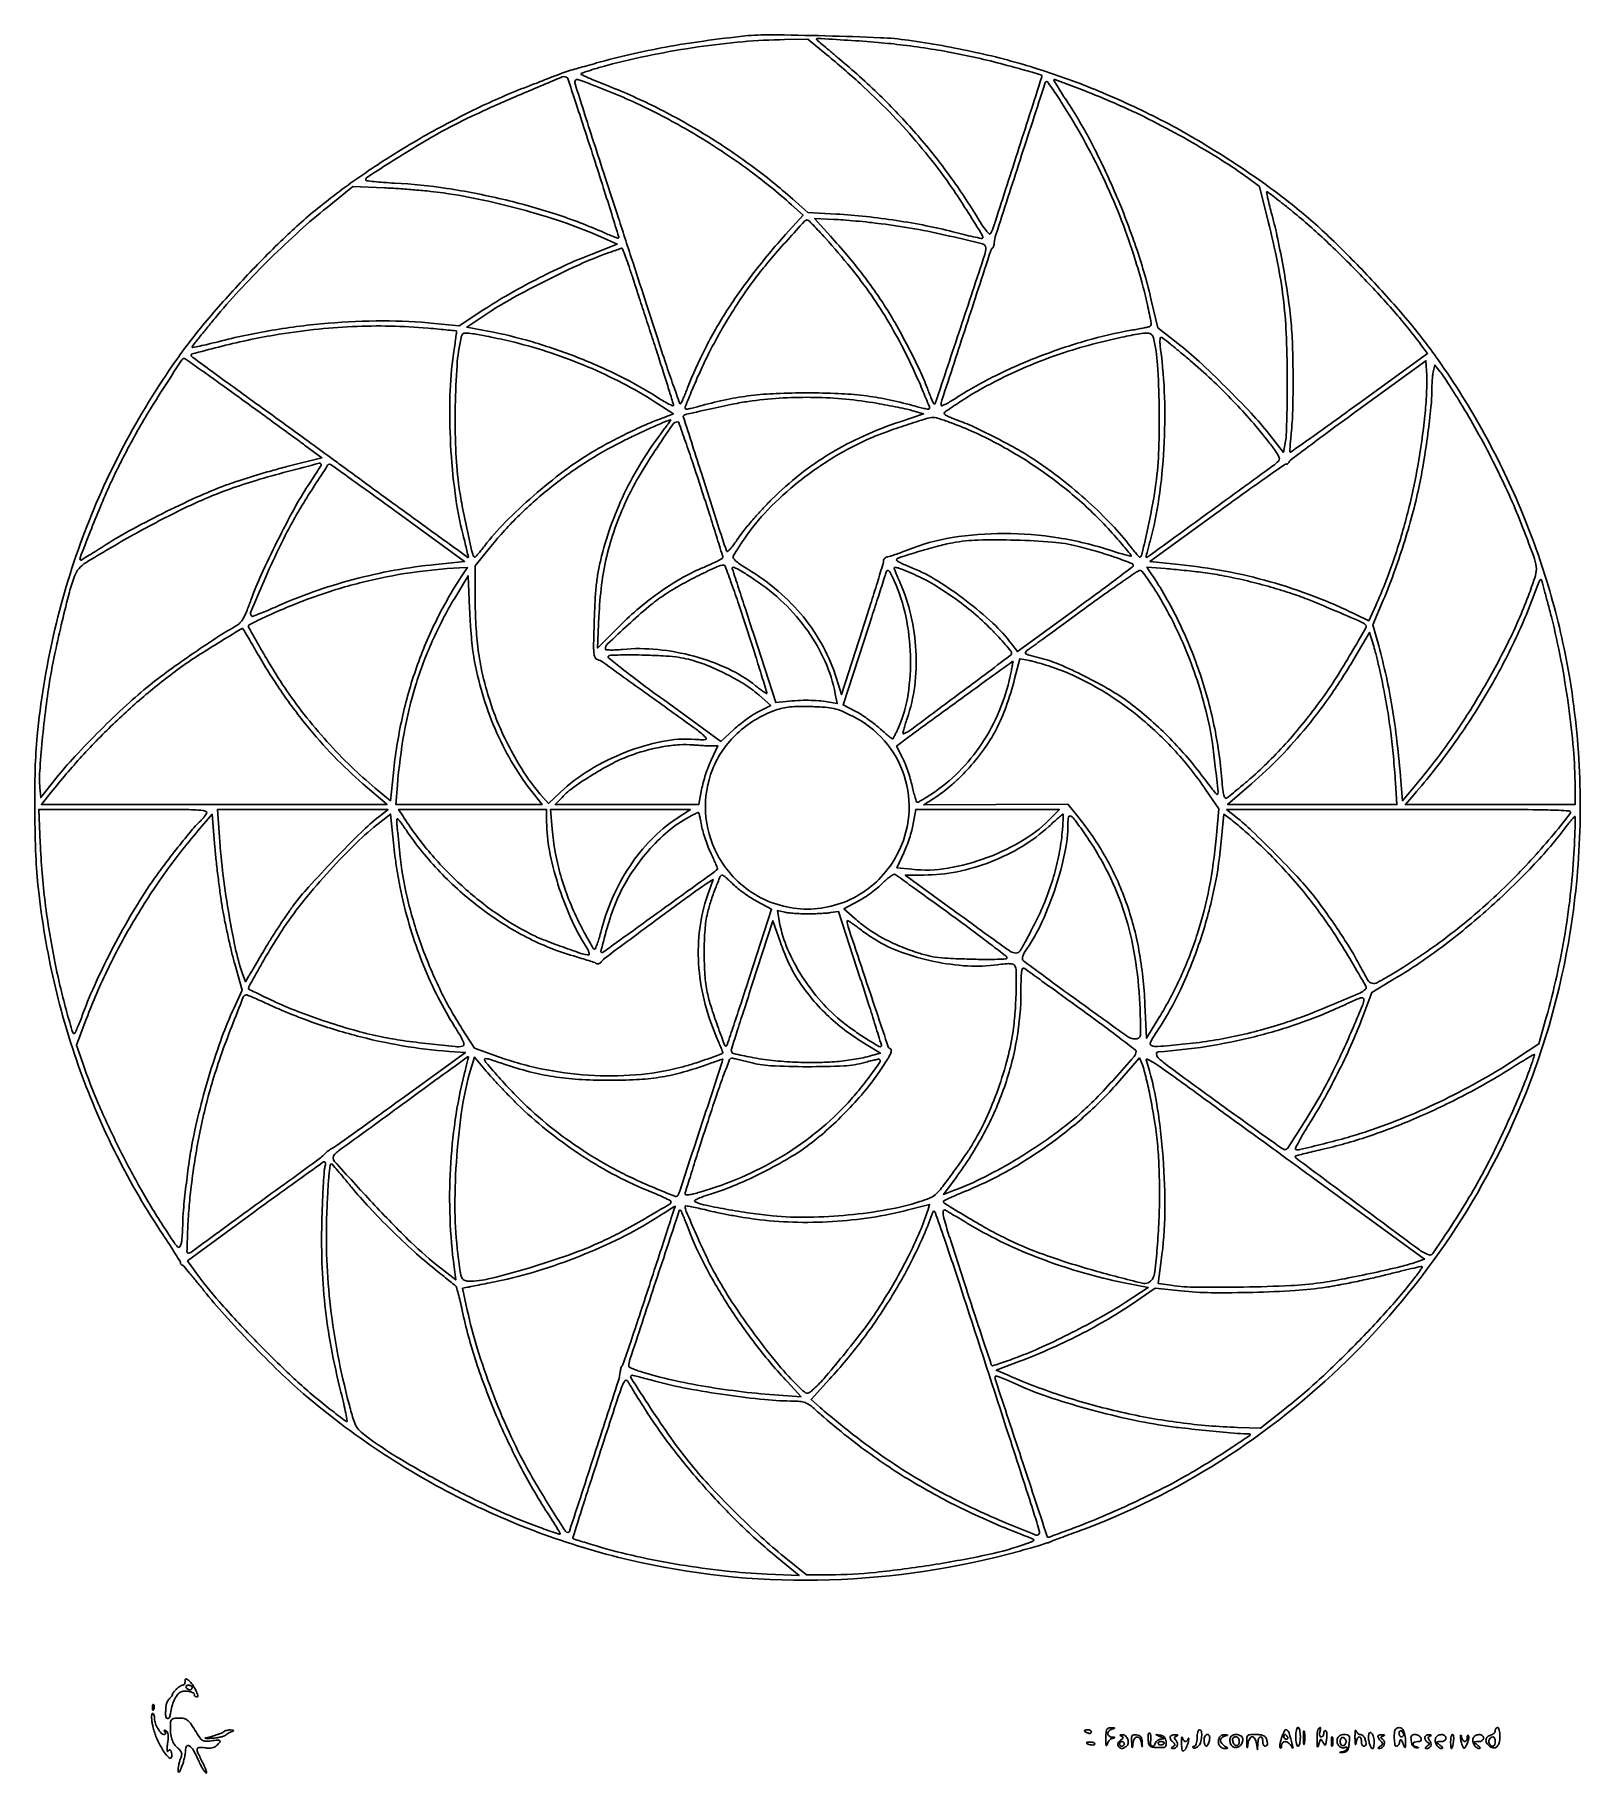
# Model space of a CAD drawing. Extents: x 11 to 669, y 59 to 799.
import ezdxf

# ---------------------------------------------------------------- set-up
doc = ezdxf.new("R2010")
doc.units = 0

msp = doc.modelspace()

# ---------------------------------------------------------------- linework, layer by layer
for points in [[(313.5, 798.362823, 0.008366), (295.906352, 796.215226, 0.01044), (279.653879, 793.607806, 0.011146), (264.513516, 790.503255, 0.012942), (250.268434, 786.859478, -0.000253), (246.069795, 785.671213, -0.000369), (242.369477, 784.628946, -0.000177), (239.220128, 783.745583, -0.006572), (238.5, 783.554041, 0.016349), (237.983381, 783.405755, 0.004894), (237.20625, 783.146495, 0.004901), (236.339057, 782.838183, 0.005291), (235.5, 782.520465, -0.000421), (234.148293, 781.993517, -0.000024), (229.993966, 780.378255, -0.000037), (225.048204, 778.455965, -0.000027), (219.564565, 776.325422, 0.021268), (197.700532, 766.743175, 0.017196), (175.086487, 754.68196, 0.017094), (153.190814, 740.99887, 0.020136), (133.482193, 726.538422, 0.022151), (117.840181, 712.88676, 0.013565), (100.58708, 695.509565, 0.013547), (84.24283, 677.157459, 0.021484), (71.380447, 660.5, 0.032206), (48.771271, 623.639089, 0.032777), (31.231444, 584.390902, 0.032731), (18.951168, 543.133722, 0.031919), (12.033283, 500.279266, 0.017661), (11.167171, 486.078074, 0.008341), (11.003461, 467.715354, 0.008348), (11.453986, 449.300549, 0.017101), (12.540976, 434.902794, 0.029155), (19.20735, 395.559351, 0.030077), (30.358881, 357.675441, 0.03027), (45.893659, 321.630834, 0.030399), (65.647644, 287.779016, -0.003152), (68.465627, 283.503133, -0.004876), (70.840246, 279.770929, -0.001691), (72.841391, 276.532587, -0.138408), (73, 275.970586, 0.096097), (73.06445, 275.638347, 0.066721), (73.253802, 275.304901, 0.064253), (73.533706, 275.020841, 0.074194), (73.864007, 274.833333, -0.123571), (74.411389, 274.447407, -0.001935), (76.917515, 271.513542, -0.005003), (79.795402, 268.048233, -0.003277), (83.045641, 264, 0.01624), (91.741115, 253.726862, 0.008378), (103.2413, 241.423029, 0.008377), (115.233441, 229.425132, 0.015159), (125.5, 220.077725, 0.060898), (193.080205, 175.160177, 0.062308), (268.978474, 148.268872, 0.062044), (349.456155, 140.834077, 0.059496), (430.5, 153.137319, 0.002471), (434.858734, 154.364561, 0.003171), (438.85625, 155.538944, 0.002443), (442.194368, 156.560459, 0.027152), (443.5, 157.04616, -0.011195), (444.773239, 157.566622, -0.001117), (447.85, 158.736758, -0.001405), (451.524339, 160.112992, -0.001116), (455.5, 161.579277, 0.054193), (516.144031, 191.578993, 0.051794), (569.941101, 234.301788, 0.051551), (614.029618, 287.381533, 0.052641), (645.969281, 348, 0.034652), (659.516932, 390.224421, 0.033601), (667.274461, 434.3517, 0.033458), (669.071528, 479.306922, 0.033678), (664.845811, 524, 0.029217), (656.827479, 559.853905, 0.028082), (644.602151, 595.018876, 0.027917), (628.429703, 628.79506, 0.028059), (608.619553, 660.5, 0.021484), (595.75717, 677.157459, 0.013547), (579.41292, 695.509565, 0.013565), (562.159819, 712.88676, 0.022151), (546.517807, 726.538422, 0.014526), (533.839066, 736.061593, 0.010532), (519.206243, 745.94622, 0.010556), (504.226575, 755.170053, 0.01497), (490.5, 762.684523, 0.019048), (464.148523, 774.860763, 0.022403), (438.318504, 784.288168, 0.02236), (411.70489, 791.380621, 0.018838), (383, 796.546529, 0.024674), (371.139734, 797.629406, 0.003896), (347.74229, 798.423351, 0.003633), (324.291429, 798.865733, 0.029091)], [(348.358466, 790.30437, -0.01236), (362.521551, 778.057425, -0.01562), (374.964801, 766.01747, -0.016219), (386.238461, 753.625961, -0.015432), (396.880861, 740.327353, -0.013109), (402.35258, 732.627551, -0.007603), (408.538151, 723.111881, -0.00169), (414.674008, 713.27741, -0.348075), (414.551092, 712.217758, -0.253629), (414.170638, 712.104799, -0.00171), (410.697953, 712.850733, -0.006079), (406.692661, 713.776564, -0.003781), (402.016517, 714.955056, 0.014647), (390.607503, 717.568108, 0.011277), (378.025286, 719.770764, 0.011041), (365.023255, 721.453019, 0.012079), (352.343204, 722.500604), (340.186408, 723.209806), (333.813997, 728.854903, 0.022495), (316.054258, 743.215612, 0.021047), (296.687575, 756.264183, 0.021059), (276.304058, 767.631153, 0.022588), (255.5, 776.957196, -0.00283), (251.22653, 778.673574, -0.004168), (247.494296, 780.23358, -0.001992), (244.340395, 781.597731, -0.076683), (243.693347, 782.008173, -0.566553), (243.762614, 782.392147, -0.007191), (246.591852, 783.415335, -0.012242), (250.22155, 784.570623, -0.006823), (254.693347, 785.808324, -0.013938), (273.965685, 790.290323, -0.01399), (293.433995, 793.685298, -0.014399), (312.44953, 795.898637, -0.017509), (330.358466, 796.831897), (340.216932, 797)], [(380.882381, 794.474426, -0.008286), (392.753547, 792.804573, -0.00961), (403.987972, 790.811994, -0.009656), (415.089495, 788.398526, -0.00853), (426.560739, 785.464049, -0.001723), (431.501461, 784.09163, -0.002737), (435.71967, 782.879278, -0.000607), (439.411348, 781.791475, -0.125054), (439.733431, 781.599902, -0.281118), (439.888807, 780.957494, -0.000058), (429.490938, 748.597394, -0.000276), (419.468975, 717.478445, -0.04592), (418.068875, 714.202499, -0.491054), (417.476964, 714.105641, -0.035385), (416.167346, 715.513331, -0.024615), (414.371819, 717.97925, -0.008529), (412.021499, 721.702499, 0.021832), (399.974107, 739.707866, 0.021108), (386.273467, 756.805224, 0.020558), (370.814576, 773.106797, 0.018384), (353.5, 788.728641, -0.000522), (350.014569, 791.654437, -0.000796), (346.996875, 794.20119, -0.000271), (344.393601, 796.407734, -0.021551), (344, 796.77202, -0.687247), (344.245897, 797.317854, -0.001378), (357.271212, 796.542467, -0.005637), (370.149211, 795.594377, -0.009604)], [(249.082487, 746.426938, -0.001167), (253.246926, 733.460715, -0.001928), (256.696532, 722.487298, -0.000168), (259.74102, 712.658727, -0.278225), (259.658428, 712.325095, -0.286644), (259.357584, 712.25558, -0.004799), (257.67632, 712.85189, -0.010708), (255.692148, 713.625702, -0.006712), (253.403715, 714.611328, 0.02659), (233.046407, 722.435722, 0.020429), (210.107151, 728.85665, 0.020305), (186.53131, 733.426643, 0.025019), (164.25, 735.681029, -0.005643), (159.553024, 735.973052, -0.009345), (155.598437, 736.338171, -0.00347), (152.275614, 736.731067, -0.378163), (152, 737.043365, -0.254478), (152.675892, 738.285362, -0.001611), (163.664505, 745.341438, -0.006883), (174.714685, 752.174771, -0.010517), (184.5, 757.764919, -0.015729), (198.640575, 764.886495, -0.00806), (216.78092, 772.96507, -0.002001), (235.614997, 780.902414, -0.297708), (237.827775, 780.490923, -0.122819), (238.0182, 780.18975, -0.000074), (241.269053, 770.355458, -0.000932), (244.869407, 759.389871, -0.000569)], [(250.28226, 776.858268, -0.02334), (272.571275, 767.122046, -0.021874), (294.357078, 755.156655, -0.022021), (314.861609, 741.426896, -0.024566), (333.313355, 726.408175), (338.20071, 722.014023), (330.762518, 713.757011, 0.018275), (317.162135, 697.502474, 0.022763), (305.805262, 681.413676, 0.024059), (296.489002, 665.181632, 0.025815), (289.013201, 648.5, -0.004548), (288.077406, 646.148804, -0.006213), (287.188934, 644.049184, -0.004197), (286.409174, 642.308369, -0.069453), (286.067894, 641.773818, -0.576233), (285.697567, 641.841824, -0.000882), (282.901325, 649.699268, -0.004322), (279.765834, 658.809051, -0.002527), (276.159085, 669.773818, 0.000314), (271.688076, 683.571428, 0.000141), (265.799311, 701.687956, 0.00014), (259.566815, 720.825366, 0.00019), (253.935267, 738.0788, -0.000818), (248.976459, 753.335995, -0.00131), (244.799735, 766.375367, -0.000222), (241.139979, 777.922501, -0.07677), (241, 778.8288, -0.222306), (241.350793, 779.578796, -0.230188), (242.143275, 779.77551, -0.037316), (244.019028, 779.228442, -0.001697)], [(448.193721, 770.150914, -0.016553), (457.451911, 754.675306, -0.015655), (465.849564, 738.3347, -0.015861), (473.095894, 721.739026, -0.018361), (478.899696, 705.5, -0.008225), (482.432406, 693.665268, -0.014651), (484.89125, 683.802897, -0.008652), (486.483028, 675.857904, -0.382585), (485.665034, 674.524854, -0.022437), (484.905633, 674.335194, -0.001908), (482.932854, 673.943376, -0.002525), (480.574427, 673.49666, -0.001952), (478, 673.032867, 0.026474), (458.84841, 668.603685, 0.021946), (439.008445, 661.938635, 0.022179), (420.09699, 653.666639, 0.029371), (403.75, 644.406365, -0.009654), (401.160119, 642.801239, -0.017729), (398.982813, 641.611579, -0.014615), (397.2972, 640.827505, -0.538845), (397, 641.023207, -0.078908), (397.350588, 643.230866, -0.000179), (407.678616, 674.890071, -0.000102), (418.164791, 706.972747, -0.145789), (418.876118, 708, 0.106778), (419.125052, 708.306308, 0.034531), (419.354235, 708.8474, 0.032628), (419.532808, 709.501837, 0.031366), (419.627662, 710.182638, -0.059262), (420.312213, 713.664845, -0.000337), (430.632448, 745.534662, -0.000084), (441.357655, 778.56019, -0.327369), (441.962065, 778.995225, -0.239513), (442.287475, 778.826208, -0.001945), (444.014512, 776.395239, -0.006392), (445.972264, 773.539854, -0.004002)], [(473, 768.819544, -0.0141), (487.104121, 762.115538, -0.010755), (502.16114, 754.018045, -0.010944), (516.315169, 745.594829, -0.019217), (527.57944, 737.935848), (532.65888, 734.188912), (536.34445, 719.344456, -0.011339), (540.276079, 701.818788, -0.018982), (542.682416, 686.912021, -0.018808), (543.964596, 671.769712, -0.010882), (544.423255, 653.5, -0.003295), (544.393476, 644.346096, -0.004139), (544.23977, 635.865107, -0.00333), (544.004713, 628.757519, -0.032387), (543.690856, 625.764195), (542.881712, 621.02839), (536.730715, 628.764195, 0.020426), (529.046825, 637.656746, 0.008833), (518.138848, 648.880649, 0.008835), (506.836971, 659.7162, 0.020339), (497.876109, 667.356099), (489.252219, 674.12296), (486.522695, 685.81148, 0.023948), (480.453227, 707.135525, 0.01853), (471.892412, 729.725647, 0.018673), (461.792773, 751.367029, 0.026173), (451.079618, 769.806841, -0.001923), (448.749065, 773.404667, -0.00306), (446.785888, 776.502587, -0.000686), (445.086165, 779.229752, -0.139895), (445, 779.531688, -0.524129), (445.470501, 779.857227, -0.001284), (454.46277, 776.443447, -0.006165), (463.828455, 772.727347, -0.006365)], [(185, 731.511446, -0.018373), (201.971149, 728.47621, -0.014522), (220.074951, 723.992932, -0.01475), (237.441451, 718.596102, -0.022422), (252.139641, 712.799739), (259.066814, 709.702351), (247.973141, 705.35903, 0.014377), (236.499765, 700.482152, 0.011311), (224.356222, 694.566726, 0.011376), (212.591858, 688.160183, 0.015329), (202.269611, 681.802071), (191.760328, 674.87564), (181.206486, 675.93782, 0.02531), (159.276034, 677.028576, 0.020875), (135.878797, 676.029875, 0.020453), (112.104654, 673.035195, 0.021462), (89.038474, 668.139995, -0.004794), (84.805312, 667.093066, -0.008144), (81.242552, 666.309163, -0.002735), (78.22437, 665.713612, -0.470825), (78, 665.899066, -0.169367), (78.146557, 666.319318, -0.000728), (81.191507, 670.142621, -0.003411), (84.699694, 674.473527, -0.002131), (88.864706, 679.500353, -0.013792), (99.280966, 691.286991, -0.010601), (111.269016, 703.587383, -0.010634), (123.711854, 715.314336, -0.014285), (135.5, 725.363914), (146.5, 734.211713), (160, 733.673257, -0.007002), (166.006074, 733.349409, -0.004597), (172.9125, 732.816112, -0.004624), (179.628584, 732.172727, -0.00887)], [(545.890137, 724.25, -0.018431), (560.07877, 711.889803, -0.012233), (575.460422, 696.735336, -0.01228), (589.947657, 680.99024, -0.019911), (601.374156, 666.8439), (604.094136, 663.187799), (574.98513, 641.989171, -0.001183), (563.802863, 633.88609, -0.001971), (554.343207, 627.121841, -0.000157), (545.857028, 621.108092, -0.396617), (545.591232, 621.145271, -0.184962), (545.493161, 621.450529, -0.002163), (545.620622, 623.598923, -0.006206), (545.811035, 626.099642, -0.00397), (546.091346, 629, 0.019411), (546.743104, 638.940793, 0.007541), (546.902651, 652.728523, 0.007624), (546.639824, 666.737739, 0.016118), (545.920825, 677.576322, 0.012416), (544.569925, 688.476551, 0.007931), (542.485355, 701.073309, 0.007968), (540.048107, 713.361667, 0.014711), (537.616175, 723.25, -0.00554), (536.72532, 726.605633, -0.009451), (536.065537, 729.429688, -0.003691), (535.577937, 731.795818, -0.472812), (535.74559, 732, -0.163406), (536.131801, 731.870319, -0.001119), (538.955088, 729.723438, -0.004198), (542.174616, 727.220774, -0.002653)], [(347.724719, 712.25, -0.012123), (358.523191, 699.580172, -0.018087), (367.278971, 687.952139, -0.019208), (374.774467, 676.279444, -0.016632), (381.741932, 663.5, -0.008573), (385.541036, 655.610096, -0.009127), (388.985916, 647.756219, -0.002884), (391.981366, 640.455127, -0.300855), (391.77495, 639.441616, -0.25312), (391.502887, 639.360556, -0.002944), (389.605309, 639.769258, -0.008053), (387.388739, 640.297927, -0.005064), (384.815439, 640.983492, 0.016849), (374.158125, 643.5554, 0.020862), (364.083157, 645.195631, 0.019056), (353.197947, 646.085423, 0.010864), (340, 646.372229, 0.010864), (326.802053, 646.085423, 0.019056), (315.916843, 645.195631, 0.020862), (305.841875, 643.5554, 0.016849), (295.184561, 640.983492, -0.005064), (292.611261, 640.297927, -0.008053), (290.394691, 639.769258, -0.002944), (288.497113, 639.360556, -0.25312), (288.22505, 639.441616, -0.300271), (288.022854, 640.429, -0.002803), (290.96264, 647.641642, -0.009048), (294.318981, 655.348455, -0.008804), (297.981537, 663, -0.012667), (302.668496, 671.800321, -0.011332), (307.965493, 680.689912, -0.011437), (313.599805, 689.235355, -0.013721), (319.299546, 697, -0.011544), (324.774283, 703.718425, -0.006599), (331.675248, 711.586081, -0.001656), (338.829933, 719.476347, -0.210776), (340.01695, 720, -0.196144), (340.505402, 719.800719, -0.003347), (342.59921, 717.723438, -0.007987), (345.010347, 715.22037, -0.005162)], [(371.5, 718.398033, -0.014189), (385.676825, 716.244178, -0.01176), (400.631673, 713.171074, -0.00422), (414.678691, 709.813389, -0.33593), (416.020488, 708.152599, -0.088051), (415.598972, 705.251076, -0.000353), (405.20205, 673.942268, -0.000141), (394.519646, 641.879704, -0.574586), (393.919179, 641.754315, -0.076808), (393.561917, 642.299262, -0.005515), (392.829694, 643.956914, -0.007642), (392.004811, 645.965736, -0.005697), (391.15422, 648.205393, 0.022417), (387.914874, 655.944879, 0.009564), (382.926787, 666.003942, 0.009604), (377.377086, 676.19454, 0.016137), (372.283146, 684.5, 0.009422), (367.341906, 691.702877, 0.011191), (362.400149, 698.305662, 0.01024), (356.813081, 705.139458, 0.006038), (349.876175, 713.081993), (343.091019, 720.663986), (351.29551, 720.26909, -0.007769), (355.280022, 720.015203, -0.003293), (360.614931, 719.556573, -0.003257), (366.305184, 718.992214, -0.004257)], [(265.702375, 695.25, 0.000008), (267.74729, 688.959916, 0.000003), (270.561478, 680.304194, 0.000003), (273.602146, 670.952256, 0.000004), (276.423603, 662.274915, -0.001365), (278.944311, 654.450132, -0.00213), (281.068183, 647.695805, -0.000585), (282.886348, 641.80205, -0.074653), (283, 641.045087, -0.537482), (282.697108, 640.844717, -0.01517), (281.008475, 641.623798, -0.018073), (278.821628, 642.814924, -0.009825), (276.220342, 644.426082, 0.028676), (260.421378, 653.406072, 0.021719), (242.177556, 661.467737, 0.021353), (222.899698, 668.069881, 0.024468), (203.97937, 672.666459), (194.979739, 674.391668), (204.739869, 680.828335, -0.020246), (214.509044, 686.71788, -0.008623), (228.023124, 693.836002, -0.008638), (241.812253, 700.501513, -0.019626), (252.5, 704.941657, -0.001509), (255.604261, 706.080017, -0.002304), (258.305327, 707.047217, -0.000806), (260.640571, 707.86707, -0.061158), (261.028772, 707.951379, -0.338086), (261.306758, 707.776959, -0.001454), (262.619761, 704.240405, -0.00595), (264.075145, 700.135024, -0.003619)], [(178.477614, 673.928736, -0.001369), (183.080187, 673.512315, -0.002238), (186.978981, 673.131194, -0.000273), (190.446565, 672.77464, -0.20746), (190.598813, 672.689053, -0.196606), (190.643998, 672.520078, -0.000407), (190.290017, 669.764909, -0.002686), (189.870998, 666.655794, -0.001653), (189.345963, 663, 0.030222), (187.81392, 645.129647, 0.019443), (188.100728, 624.327166, 0.01942), (190.006676, 603.555997, 0.029581), (193.417133, 585.773174, -0.001671), (194.310007, 582.206335, -0.002734), (195.039983, 579.177182, -0.000369), (195.670913, 576.485789, -0.238087), (195.635709, 576.340639, -0.391107), (195.430096, 576.315898, -0.00002), (177.312529, 589.412785, -0.000806), (159.617334, 602.248917, -0.000966), (143, 614.393292, 0.000962), (138.080725, 617.988491, 0.000167), (128.771875, 624.759582, 0.000182), (117.843178, 632.697279, 0.000163), (106.5, 640.924103, -0.000357), (95.7083, 648.757376, -0.000569), (86.488046, 655.476105, -0.000108), (78.361089, 661.415014, -0.029077), (77.693347, 661.965487, -0.589619), (77.931066, 662.927412, -0.003294), (89.221186, 665.887714, -0.009525), (101.344849, 668.736519, -0.011005), (113, 670.974816, -0.014526), (129.884364, 673.331403, -0.016138), (146.294805, 674.603372, -0.016481), (162.427198, 674.798952, -0.016665)], [(215.262039, 667.889631, -0.021128), (230.789014, 663.403712, -0.019097), (246.424311, 657.488322, -0.019331), (261.345864, 650.490175, -0.023426), (274.727619, 642.756356), (282.955238, 637.47246), (276.727619, 635.088305, 0.014781), (270.401904, 632.449691, 0.00801), (262.776907, 628.852907, 0.007952), (255.082242, 624.918272, 0.011887), (248.5, 621.216012, 0.027401), (236.423705, 613.114118, 0.017776), (223.358694, 602.521736, 0.017886), (211.329252, 591.257191, 0.032745), (202.503946, 581.133579, -0.006816), (200.991748, 579.205734, -0.011497), (199.665281, 577.636575, -0.005265), (198.529241, 576.380605, -0.42585), (198.29078, 576.375887, -0.141541), (197.349203, 578.082424, -0.00233), (194.970543, 588.80469, -0.006747), (192.822695, 599.392094, -0.014079), (191.494668, 607.700461, -0.023715), (190.261034, 622.542931, -0.013126), (190.092716, 640.731061, -0.01276), (190.833255, 658.139557, -0.038893), (192.550842, 669.838174, -0.067677), (193.04057, 671.144504, -0.202882), (193.76851, 671.729133, -0.094273), (195.080438, 671.845311, -0.00897), (198.291182, 671.465958, -0.014232), (201.05571, 671.008447, -0.003807), (205.425009, 670.122377, -0.003855), (210.376862, 669.038918, -0.003972)], [(487.483173, 669.75, -0.040755), (489.159026, 658.368839, -0.012066), (489.874245, 640.763269, -0.012588), (489.714335, 622.391139, -0.024121), (488.505332, 607.700461, -0.014079), (487.177305, 599.392094, -0.006747), (485.029457, 588.80469, -0.00233), (482.650797, 578.082424, -0.141541), (481.70922, 576.375887, -0.424549), (481.47138, 576.380068, -0.005666), (480.376449, 577.581855, -0.011938), (479.095836, 579.090887, -0.007076), (477.638113, 580.947298, 0.028327), (469.806234, 590.093073, 0.017524), (459.654182, 599.955909, 0.017037), (448.353851, 609.509517, 0.019988), (437, 617.749448, 0.018497), (429.910969, 622.10389, 0.009386), (420.697406, 627.078459, 0.009307), (411.481649, 631.617849, 0.022768), (404.5, 634.516657, -0.007273), (402.520709, 635.267464, -0.009118), (400.709166, 636.023451, -0.007589), (399.217079, 636.705512, -0.068053), (398.616311, 637.098973, -0.488089), (398.677279, 638.24649, -0.007458), (404.999176, 642.522099, -0.01466), (412.548758, 647.155168, -0.012321), (420.802548, 651.626411, -0.017537), (433.209626, 657.418269, -0.017022), (446.114832, 662.388721, -0.016575), (459.663471, 666.586533, -0.014736), (474, 670.062071, -0.005496), (481.555981, 671.573106, -0.052429), (484.831345, 671.84104, -0.160804), (486.533959, 671.23489, -0.172232)], [(503.017783, 660.183524, -0.010902), (512.102407, 652.067393, -0.012399), (520.433746, 643.895245, -0.012618), (528.219143, 635.454189, -0.012174), (535.66503, 626.531726, -0.006727), (538.879199, 622.370001, -0.034742), (540.459939, 619.929263, -0.073883), (541.049757, 618.351598, -0.257309), (540.746012, 617.346297, -0.036194), (538.303056, 615.283077, -0.000177), (512.017571, 596.173587, -0.000026), (484.696596, 576.328252, -0.363526), (484.318948, 576.354423, -0.265751), (484.271018, 576.518161, -0.00108), (484.733224, 578.432694, -0.004866), (485.288959, 580.620276, -0.002996), (485.983492, 583.184561, 0.03239), (489.789609, 601.42255, 0.02152), (491.879991, 622.69594, 0.02119), (492.15458, 644.590656, 0.026845), (490.467131, 664.75, -0.015062), (490.246507, 666.802734, -0.027422), (490.209226, 668.48825, -0.028046), (490.319199, 669.723511, -0.372391), (490.638952, 670, -0.167228), (491.245029, 669.791462, -0.001921), (494.645087, 667.11641, -0.005617), (498.551962, 663.946098, -0.003604)], [(96.872625, 645.292677, -0.000187), (105.694919, 638.880277, -0.000199), (114.319071, 632.601718, -0.000189), (121.729541, 627.197936, -0.000935), (125.894425, 624.146506), (133.288851, 618.707659), (118.394425, 614.952942, 0.007278), (111.85263, 613.20218, 0.005024), (104.497112, 611.038385, 0.005067), (97.465403, 608.814711, 0.010328), (92, 606.899374, 0.017244), (79.877506, 601.884952, 0.009097), (65.174752, 594.875089, 0.009084), (50.882729, 587.411721, 0.019099), (40.126464, 580.998948, -0.003541), (36.51053, 578.687748, -0.005829), (33.416707, 576.790966, -0.001392), (30.711298, 575.1856, -0.342011), (30.447576, 575.219091, -0.296953), (30.261153, 576.102044, -0.000954), (34.546885, 587.114146, -0.005489), (38.913781, 597.920696, -0.008054), (43.009924, 607.316376, -0.007536), (45.430573, 612.427657, -0.00418), (48.52928, 618.592936, -0.004168), (51.772199, 624.785265, -0.006711), (54.649425, 630, -0.008052), (60.338642, 639.627824, -0.005943), (66.932031, 650.104771, -0.001231), (73.64674, 660.442444, -0.253288), (74.676764, 661, -0.154938), (75.089992, 660.868801, -0.000248), (81.431298, 656.385974, -0.001901), (88.540007, 651.314678, -0.00117)], [(603.028953, 636.62296, -0.018707), (600.005677, 615.157094, -0.019099), (595.4017, 594.126953, -0.019665), (589.37385, 574.149105, -0.023337), (582.081884, 555.840865), (579.110771, 549.288215), (573.305385, 552.131258, 0.022718), (555.532042, 559.855375, 0.022554), (537.088562, 565.955808, 0.022318), (517.980109, 570.424011, 0.021192), (498.216787, 573.26355), (485.933574, 574.5), (514.426647, 595.25, -0.001496), (525.419018, 603.204956, -0.002413), (534.830941, 609.904688, -0.000398), (543.186429, 615.781905, -0.154258), (543.876526, 616, 0.090966), (544.267207, 616.07167, 0.068981), (544.650188, 616.281196, 0.067857), (544.967606, 616.591371, 0.081768), (545.166667, 616.957262, -0.148509), (545.619177, 617.577962, -0.000417), (553.920833, 623.825675, -0.002431), (563.358335, 630.844365, -0.00151), (574.5, 638.994853), (603.5, 660.075182), (603.823949, 653.787591, -0.017941), (603.873185, 650.631166, -0.0065), (603.724048, 646.151849, -0.006437), (603.433633, 641.24827, -0.007621)], [(619.038005, 640.700665, -0.010843), (626.066789, 628.56433, -0.009793), (632.814252, 615.719284, -0.009993), (638.892371, 602.945046, -0.013091), (643.901132, 591.029951, -0.002706), (649.411301, 576.668202, -0.060955), (650.46149, 572.361413, -0.105482), (650.109676, 568.57997, -0.013631), (647.460883, 560.852335, -0.024233), (638.996023, 541.157841, -0.018375), (627.904486, 520.420284, -0.018278), (615.232587, 500.406195, -0.022937), (602, 482.885541), (593.5, 472.64365), (592.80214, 481.071825, 0.007713), (591.139673, 497.974954, 0.012365), (589.143276, 512.329496, 0.013664), (586.616225, 525.451894, 0.013203), (583.350949, 538.568777), (580.83735, 547.637555), (585.328791, 558.153052, 0.013953), (589.713544, 569.267472, 0.010357), (593.955573, 581.768314, 0.010373), (597.666992, 594.404121, 0.014216), (600.44384, 605.925218, 0.011168), (602.475973, 616.739513, 0.007926), (604.29061, 628.947914, 0.00774), (605.618647, 640.322798, 0.024574), (606.013655, 647.970141, -0.009962), (606.064916, 650.258922, -0.009715), (606.207373, 652.563119, -0.009654), (606.410829, 654.581075, -0.035468), (606.653946, 655.840477), (607.280583, 658.180954), (609.569447, 655.340477, -0.022777), (610.855106, 653.587211, -0.003269), (613.294992, 649.868335, -0.003707), (616.121346, 645.42649, -0.003159)], [(369.5, 641.941928, -0.004443), (374.041406, 641.127476, -0.004377), (378.590625, 640.22852, -0.004305), (382.562559, 639.371723, -0.016687), (385, 638.737802), (389.5, 637.405666), (379.5, 634.081866, 0.02579), (363.872735, 627.976341, 0.030033), (349.760441, 620.556023, 0.030608), (336.868379, 611.634962, 0.028859), (324.892226, 601.041257, 0.010602), (320.876321, 596.880361, 0.00866), (316.754378, 592.266469, 0.008769), (313.108629, 587.887542, 0.022629), (310.680682, 584.567999, -0.010566), (308.707831, 581.729463, -0.029568), (307.170616, 579.857913, -0.051871), (306.087296, 578.907005, -0.501664), (305.590198, 579.067999, -0.004115), (301.905902, 590.207942, -0.000684), (295.026092, 611.699722, -0.000021), (287.190803, 636.295715, -0.293241), (287.266848, 636.579138, -0.130303), (288.613538, 637.278573, -0.001194), (299.728958, 639.734945, -0.004288), (310.084539, 641.904596, -0.016988), (316.5, 642.96613, -0.018668), (329.739964, 644.196686, -0.018669), (343.034476, 644.436168, -0.018666), (356.311726, 643.683199, -0.018649)], [(280.051626, 632.25, 0.021987), (270.561104, 618.719695, 0.026288), (262.89101, 605.171681, 0.027165), (256.889819, 591.298563, 0.026812), (252.398396, 576.7966, 0.014356), (251.072645, 570.812386, 0.018461), (250.217241, 565.242751, 0.015046), (249.666178, 558.804671, 0.005897), (249.278515, 549.899064, 0.00211), (248.99587, 539.618936, 0.025453), (249.105172, 535.663622, 0.080653), (249.587695, 533.687404, 0.228241), (250.625977, 532.773882, -0.087348), (252.871051, 531.697615, -0.000438), (273.233285, 517.094507, -0.000965), (292.629433, 503.101647, -0.036083), (296.780286, 499.612337, -0.227909), (296.981706, 499.063057, -0.334697), (296.64838, 498.699938, -0.056852), (295.296899, 498.607064, -0.006687), (292.280286, 498.783266, 0.067241), (278.186991, 497.900411, 0.044319), (262.581486, 493.321206, 0.043079), (247.467983, 485.831206, 0.051498), (234.8137, 476.228969), (229.765367, 471.506845), (226.276177, 475.503422, -0.03329), (219.994116, 483.747101, -0.022884), (213.962007, 493.836478, -0.022237), (208.664512, 504.84181, -0.024955), (204.587745, 515.864312, -0.018752), (201.854273, 525.863261, -0.021572), (200.022817, 535.584233, -0.020429), (198.967985, 545.866426, -0.014051), (198.578085, 557.578462), (198.5, 572.656925), (204.485636, 580.078462, -0.027194), (216.586676, 593.516919, -0.026475), (230.178591, 605.690508, -0.026314), (245.066384, 616.428494, -0.026093), (261.040629, 625.576061, -0.006436), (266.923383, 628.454237, -0.005034), (273.379263, 631.431272, -0.003718), (279.281399, 634.028659, -0.037033), (281.833407, 634.911639, -0.68025), (281.884981, 634.841665, -0.007597), (281.447539, 634.166231, -0.010738), (280.839696, 633.299108, -0.005697)], [(294.812866, 605.647399, -0.00092), (298.334695, 594.710044, -0.001466), (301.30128, 585.34411, -0.00028), (303.888355, 577.076148, -0.075818), (304, 576.34411, -0.267627), (303.714721, 575.849307, -0.009318), (301.698775, 574.731799, -0.015124), (299.16857, 573.486763, -0.009728), (296.166043, 572.190399, 0.031755), (287.177214, 567.830408, 0.023102), (277.767307, 561.913869, 0.022288), (268.54252, 554.871131, 0.023143), (260.101484, 547.118645), (250.702969, 537.648757), (251.26294, 551.074378, -0.020732), (252.389957, 564.598193, -0.027089), (254.59635, 576.80874, -0.027501), (258.076637, 588.560539, -0.022474), (263.03582, 600.699244, -0.024634), (267.989702, 610.16739, -0.012403), (275.10943, 621.622329, -0.005039), (282.604356, 632.792268, -0.247296), (284.896896, 634, -0.318171), (285.28336, 633.726377, -0.000546), (288.110358, 625.671423, -0.003592), (291.237898, 616.518387, -0.002179)], [(401.416053, 633.567819, -0.031893), (420.493999, 624.96194, -0.029223), (438.911386, 613.772422, -0.029214), (455.904633, 600.50762, -0.031816), (470.727879, 585.701644, -0.002981), (473.500007, 582.517978, -0.004687), (475.839067, 579.746982, -0.001386), (477.835259, 577.323037, -0.162951), (477.977879, 576.947656, -0.49949), (477.785454, 576.790661, -0.003627), (475.465414, 577.38155, -0.009237), (472.692836, 578.164169, -0.005372), (469.393741, 579.200375, 0.039329), (446.90905, 584.618434, 0.038941), (423.778185, 586.472826, 0.040676), (401.730695, 584.724068, 0.055138), (382.495511, 579.387651, -0.005675), (379.929071, 578.393881, -0.006653), (377.47278, 577.511765, -0.005927), (375.381038, 576.819462, -0.040193), (374.320423, 576.574006, 0.075762), (373.623598, 576.359738, 0.077986), (373.02993, 575.949033, 0.084573), (372.627911, 575.410417, 0.115852), (372.483592, 574.825164, -0.071223), (372.312219, 573.716025, -0.000639), (369.840037, 565.632108, -0.002184), (366.942674, 556.345697, -0.001407), (363.507295, 545.606747), (354.547405, 517.867473), (352.441947, 524.683736, 0.04903), (346.699158, 538.359185, 0.046506), (338.318068, 550.917286, 0.045387), (327.54358, 561.980956, 0.04222), (314.698487, 571.219975, -0.012436), (311.767445, 573.074043, -0.031475), (309.763765, 574.603009, -0.041755), (308.559112, 575.838933, -0.270184), (308.424738, 576.664465, -0.043714), (308.8315, 577.498463, -0.004256), (310.005171, 579.414208, -0.00537), (311.450809, 581.674993, -0.004224), (313.063823, 584.093983, -0.043245), (323.248047, 596.611228, -0.032305), (336.42996, 608.570021, -0.031494), (351.475364, 619.068359, -0.034709), (367.252825, 627.219718, -0.015758), (373.534879, 629.699547, -0.006538), (382.166414, 632.669391, -0.004009), (390.73343, 635.416359, -0.06411), (393.727171, 635.943287, -0.080156), (394.50669, 635.854202, -0.006472), (396.491988, 635.268887, -0.008593), (398.851671, 634.495202, -0.006495)], [(133, 615.67993, -0.142397), (132.932392, 615.447353, -0.0005), (131.360529, 612.977589, -0.002621), (129.558401, 610.18467, -0.001635), (127.418822, 606.92993, 0.021875), (121.546325, 597.156814, 0.008532), (114.265252, 583.180142, 0.008565), (107.43934, 568.90652, 0.020827), (103.032475, 558.10261, -0.008788), (101.152778, 553.157156, -0.034944), (99.739235, 550.235804, -0.057844), (98.365597, 548.375668, -0.079531), (96.726749, 547.10261, 0.018679), (89.358428, 542.695247, 0.006104), (78.826142, 535.664332, 0.00629), (68.154568, 528.151519, 0.01283), (60.008332, 521.937538, 0.016522), (50.093921, 513.40987, 0.00977), (38.811663, 502.623636, 0.009787), (28.098785, 491.548145, 0.018611), (20, 482.163168), (13.5, 474.038271), (13.159977, 478.269136, -0.036988), (13.116359, 485.244914, -0.00666), (14.167878, 498.196806, -0.007599), (15.725191, 512.358559, -0.010542), (17.580358, 524.991765, -0.010718), (19.677326, 535.99469, -0.006175), (22.648804, 549.152375, -0.005526), (25.72927, 561.446359, -0.026695), (27.925785, 568.3048, -0.166288), (32.678361, 574.029475, -0.00927), (52.961776, 585.908832, -0.015341), (74.909295, 597.351538, -0.026037), (94, 605.374654, -0.013502), (105.229242, 609.080785, -0.008363), (118.598869, 612.853851, -0.002078), (132.116972, 616.365802, -0.48949)], [(165.597221, 595.25), (194.055757, 574.5), (181.777878, 573.280043, 0.020371), (164.133874, 570.797683, 0.019875), (146.602714, 566.872679, 0.019953), (129.508238, 561.586618, 0.020953), (113.171691, 555.029381, -0.005579), (109.562373, 553.450173, -0.008974), (106.448147, 552.194251, -0.003401), (103.784139, 551.19581, -0.292211), (103.382357, 551.28431, -0.304469), (103.019032, 553.130683, -0.002907), (108.662292, 566.381293, -0.009703), (114.750975, 579.733383, -0.013873), (120.704543, 591.310384, -0.011115), (124.86407, 598.492253, -0.00644), (130.163544, 606.943683, -0.001404), (135.722299, 615.507153, -0.253274), (136.632839, 616, -0.156557), (137.003503, 615.881024, -0.000116), (145.349788, 609.904688, -0.001299), (154.649582, 603.20572, -0.000792)], [(455, 581.093571, -0.010763), (463.460979, 578.793389, -0.012607), (471.376135, 576.2389, -0.005264), (478.290275, 573.731318, -0.403505), (478.753548, 572.760645, -0.151076), (478.347465, 572.193791, -0.000491), (471.355872, 566.89755, -0.002662), (463.386554, 560.939388, -0.001657), (453.980574, 554.032983), (429.5, 536.182521), (427.101354, 539.341261, 0.043379), (419.016669, 548.263812, 0.023431), (407.679082, 557.834028, 0.023436), (395.514727, 566.28804, 0.044012), (384.863665, 571.732234, -0.007371), (382.24129, 572.838777, -0.011643), (380.029987, 573.872589, -0.005716), (378.219188, 574.797062, -0.273485), (378.012322, 575.1319, -0.331157), (378.647825, 576.021917, -0.003021), (386.890926, 578.617861, -0.010152), (395.132851, 580.976684, -0.018194), (402, 582.527181, -0.040007), (412.743949, 583.667133, -0.013195), (428.63453, 583.656741, -0.013146), (444.475931, 582.811066, -0.041097)], [(193.407662, 569.25, 0.030728), (182.217573, 549.877137, 0.031277), (173.560253, 529.390953, 0.030768), (167.41224, 507.665858, 0.027762), (163.718069, 484.59171), (162.484242, 472.68342), (155.992121, 478.021687, -0.020955), (145.748106, 487.190647, -0.01651), (135.428306, 497.92311, -0.016355), (125.72052, 509.446842, -0.019176), (117.314242, 521, -0.010741), (112.457841, 528.59014, -0.007101), (107.1928, 537.504268, -0.001507), (102.040358, 546.581091, -0.336579), (102.166083, 547.499416, -0.081892), (102.53014, 547.760409, -0.001318), (104.805965, 548.876435, -0.003417), (107.469788, 550.151579, -0.002255), (110.548316, 551.58254, -0.022453), (130.51584, 559.690112, -0.024192), (150.64394, 565.749867, -0.024458), (171.05401, 569.78421, -0.024087), (191.86501, 571.831897), (195.23002, 572)], [(314.270113, 545.843994, -0.001251), (317.611044, 535.417199, -0.002064), (320.375174, 526.589585, -0.000193), (322.809122, 518.691585, -0.277822), (322.737822, 518.404489, -0.354443), (322.495465, 518.379157, -0.005178), (321.21186, 519.233903, -0.011446), (319.702398, 520.313148, -0.006978), (317.967709, 521.652677, 0.058762), (306.236045, 528.912176, 0.042709), (291.810332, 534.200356, 0.041741), (276.282923, 537.067097, 0.048315), (261.25, 537.105905, -0.010059), (258.47001, 536.900214, -0.016897), (256.129687, 536.853525, -0.01101), (254.26994, 536.920249, -0.397361), (254, 537.206283, -0.205297), (254.959814, 539.445386, -0.004592), (263.701352, 547.616438, -0.011009), (272.518503, 555.357164, -0.028406), (279.302053, 560.425406, -0.018866), (285.891648, 564.439655, -0.011808), (293.879328, 568.657189, -0.007701), (301.532846, 572.323948, -0.107568), (304.5, 572.978338, -0.315787), (305.025921, 572.611548, -0.001109), (307.782471, 565.008762, -0.00513), (310.835618, 556.248373, -0.003128)], [(317.39309, 566.943133, -0.043373), (329.9665, 556.854316, -0.04783), (340.162396, 545.047618, -0.049876), (347.577894, 532.007507, -0.056149), (351.909435, 518.259099), (352.73839, 514.018198), (348.619195, 514.759099, 0.024711), (344.869346, 515.243821, 0.016761), (340.566669, 515.440249, 0.015641), (335.903504, 515.35081, 0.013843), (331.060314, 514.971589), (326.620627, 514.5), (317.326403, 543, -0.000194), (313.761644, 553.945484, -0.00032), (310.757631, 563.201562, -0.000017), (308.054104, 571.550932, -0.062291), (308.016089, 571.75, -0.531708), (308.477222, 572.106179, -0.038518), (310.250749, 571.36324, -0.022596), (313.100553, 569.735787, -0.006361)], [(377.04283, 566.25, -0.053872), (381.941404, 551.217984, -0.044552), (383.931179, 534.482286, -0.045405), (382.919722, 518.044532, -0.063599), (378.869281, 503.917773, -0.007706), (378.023713, 502.032764, -0.012136), (377.234182, 500.444596, -0.006193), (376.53057, 499.150524, -0.271491), (376.273785, 499, -0.170948), (375.956106, 499.111883, -0.002663), (374.435731, 500.347826, -0.006736), (372.681171, 501.829775, -0.004368), (370.690518, 503.588342, 0.017691), (368.359487, 505.539546, 0.011842), (365.565271, 507.610721, 0.011934), (362.758817, 509.491095, 0.022913), (360.409261, 510.838342), (355.231345, 513.5), (364.050403, 540.5, 0.000312), (367.464359, 550.974155, 0.000474), (370.417409, 560.082813, 0.000169), (372.954557, 567.943067, 0.012157), (373.34111, 569.25, -0.076205), (373.928397, 570.581607, -0.447886), (374.594548, 570.689875, -0.108455), (375.466152, 569.597951, -0.008732)], [(385.661109, 568.999621, -0.027755), (393.905967, 564.694768, -0.020762), (402.490615, 559.092377, -0.020323), (410.806601, 552.633463, -0.022752), (418.25, 545.747736, -0.006507), (421.603059, 542.260512, -0.009756), (424.429688, 539.122626, -0.005168), (426.718587, 536.423899, -0.175025), (427, 535.644603, -0.236111), (426.42073, 534.486302, -0.000294), (405.023946, 518.463866, -0.00087), (384.529498, 503.191465, -0.065679), (380.936684, 501.193522, -0.591695), (380.73136, 501.363758, -0.012395), (381.083225, 502.976476, -0.015407), (381.672821, 505.103394, -0.008247), (382.524617, 507.693522, 0.052715), (385.738344, 521.488495, 0.044146), (386.269185, 536.514335, 0.04351), (384.140424, 551.632821, 0.04742), (379.451724, 565.705077, -0.00234), (378.512078, 567.856949, -0.003588), (377.720194, 569.730698, -0.001256), (377.053509, 571.351828, -0.097217), (377, 571.62443, -0.447109), (377.450021, 572.027083, -0.045849), (379.026446, 571.703215, -0.026085), (381.610536, 570.770424, -0.00678)], [(489.598875, 560, -0.021889), (496.729214, 546.897427, -0.021093), (502.782871, 533.060976, -0.020926), (507.69263, 518.65164, -0.020718), (511.399182, 503.834372, -0.01753), (512.527196, 497.208794, -0.005408), (513.767491, 487.156327, -0.001148), (514.964556, 476.282912, -0.226969), (514.609562, 475.276229, -0.444487), (514.403901, 475.286752, -0.001276), (512.490163, 477.650379, -0.005609), (510.315412, 480.413323, -0.00334), (507.78518, 483.749039, 0.019209), (501.159733, 491.930902, 0.015885), (493.50598, 500.132614, 0.015999), (485.421117, 507.758359, 0.020606), (477.5, 514.203021, 0.028338), (468.946077, 519.870028, 0.016201), (458.047125, 525.768459, 0.016083), (447.156278, 530.782929, 0.039772), (438.817473, 533.54473, -0.004643), (434.516589, 534.641154, -0.067659), (433.071961, 535.241761, -0.389166), (432.881725, 535.858034, -0.135042), (433.545055, 536.627719, 0.00939), (434.954616, 537.612465, 0.000217), (441.53511, 542.400435, 0.000483), (449.236598, 548.020544, 0.000327), (458, 554.43737, -0.003337), (466.724879, 560.745658, -0.005275), (474.298084, 566.025036, -0.001562), (480.90946, 570.500831, -0.189104), (481.887095, 570.717594, -0.19292), (482.666232, 570.253982, -0.007289), (484.724607, 567.479543, -0.012206), (487.074747, 564.039279, -0.008189)], [(508.5, 569.888962, -0.017193), (516.616032, 568.607316, -0.010091), (526.230232, 566.546194, -0.009816), (536.227451, 563.982834, -0.011652), (545.555982, 561.159061, -0.015833), (553.024964, 558.44197, -0.004793), (564.181678, 553.854003, -0.00182), (575.787037, 548.901108, -0.094879), (577.794355, 547.538979, -0.339824), (577.951069, 546.342491, -0.001783), (571.61012, 535.482693, -0.007795), (565.240405, 525.038361, -0.014451), (559.69842, 516.799388, -0.013649), (552.434552, 507.211107, -0.013301), (544.597546, 497.948696, -0.013771), (536.610658, 489.484145, -0.018545), (528.901392, 482.305115, -0.002355), (525.355087, 479.269258, -0.003291), (522.15422, 476.591158, -0.001992), (519.43704, 474.366133, -0.043015), (518.582028, 473.785967, -0.379682), (517.912573, 473.932533, -0.095882), (517.397668, 475.030971, -0.035215), (516.978212, 477.379159, -0.006435), (516.565923, 481.776085, 0.031687), (513.212897, 504.903709, 0.030789), (506.944649, 527.650993, 0.030934), (497.966559, 549.350929, 0.032739), (486.525253, 569.352383), (484.635812, 572.204767), (492.567906, 571.53827, -0.003055), (496.183426, 571.212214, -0.001776), (500.519947, 570.778856, -0.001775), (504.862738, 570.313696, -0.002996)], [(197.945854, 534, 0.027276), (201.6787, 518.169964, 0.029343), (207.043248, 503.232325, 0.030324), (213.919663, 489.494503, 0.034141), (222.170806, 477.25), (227.03374, 471), (195.912789, 471), (164.791838, 471), (165.444338, 479.25, -0.024207), (168.287548, 501.458591, -0.03029), (173.150075, 521.652292, -0.031249), (180.261177, 540.582761, -0.028893), (189.839581, 559), (195.5, 568.5), (196.141461, 554.5, 0.005427), (196.472405, 548.663298, 0.005075), (196.936104, 542.703125, 0.005059), (197.455009, 537.420332, 0.017254)], [(656.904538, 550.922163, -0.014755), (660.972907, 532.654106, -0.012673), (664.1931, 513.228409, -0.013051), (666.306177, 494.580176, -0.021576), (666.996583, 478.75), (667, 471), (630.870515, 471), (594.741031, 471), (598.394719, 475.25, 0.021844), (615.094312, 496.484605, 0.022833), (629.616242, 518.791885, 0.023306), (641.77003, 541.865413, 0.025174), (651.382662, 565.393128, -0.028544), (651.671163, 566.085895, -0.055571), (651.990251, 566.591804, -0.094244), (652.286567, 566.846048, -0.338785), (652.518042, 566.815291, -0.128951), (652.770403, 566.383504, -0.000783), (654.000848, 561.952411, -0.003163), (655.36963, 556.867838, -0.002002)], [(105.912632, 535.25, 0.019516), (115.737583, 519.566617, 0.020524), (126.60133, 504.966786, 0.021051), (138.335262, 491.664925, 0.023338), (150.766358, 479.869159), (161.032716, 471), (87.431291, 471), (13.829866, 471), (17.988822, 476.25, -0.017549), (31.077724, 491.631338, -0.017269), (45.281133, 506.142484, -0.0175), (60.247848, 519.444638, -0.019371), (75.6236, 531.202624, -0.012556), (80.309524, 534.333332, -0.002384), (89.012871, 539.779237, -0.000403), (98.700769, 545.766326, -0.139072), (99.524641, 546, -0.264294), (99.660806, 545.922619, -0.000272), (101.493562, 542.842188, -0.002418), (103.533175, 539.371732, -0.00147)], [(585.428314, 520.5, -0.00908), (587.134113, 511.121465, -0.008987), (588.504709, 501.654889, -0.008383), (589.610596, 491.553534, -0.00604), (590.519073, 480.25), (591.150146, 471), (555.058715, 471), (518.967284, 471), (529.233642, 479.869159, 0.022662), (541.41493, 491.396613, 0.020861), (552.8603, 504.290947, 0.02025), (563.514764, 518.490208, 0.018515), (573.326692, 533.926748), (579.424438, 544.353496), (581.222128, 538.426748, -0.012162), (582.074534, 535.348886, -0.003848), (583.199243, 530.715982, -0.003839), (584.374344, 525.52893, -0.004258)], [(292.5, 532.028492, -0.02538), (299.766347, 529.302421, -0.020268), (307.300027, 525.661443, -0.020757), (314.19453, 521.601144, -0.036472), (319.472515, 517.616609), (324.44503, 513.259206), (319.362018, 510.683449, 0.026243), (317.019447, 509.337519, 0.012413), (314.140158, 507.37278, 0.012264), (311.22176, 505.162727, 0.01695), (308.72332, 503.030107), (303.167634, 497.952523), (278.709571, 515.726262, -0.003179), (268.44246, 523.287621, -0.007805), (261.019185, 529.010296, -0.003241), (255.352164, 533.58214, -0.494339), (255.375754, 534.302334, -0.14588), (256.274048, 534.610144, -0.004049), (260.429128, 534.744428, -0.007995), (265.362151, 534.784975, -0.005366), (271, 534.680651, -0.006326), (278.584241, 534.362789, -0.017051), (283.95653, 533.885352, -0.022644), (288.304554, 533.147858, -0.023721)], [(443.5, 529.836891, -0.048091), (461.79105, 521.726621, -0.039213), (479.574837, 509.771757, -0.037966), (495.851478, 494.725752, -0.038041), (509.654184, 477.400887), (515.245154, 469.170074), (514.116514, 456.498077, -0.025811), (511.175166, 435.692333, -0.029182), (506.177836, 416.153741, -0.029823), (499.058936, 397.710794, -0.029523), (489.775465, 380.181035), (484.5, 371.5), (483.828471, 386, 0.032984), (481.242662, 408.944868, 0.041226), (475.722758, 429.647, 0.042907), (467.115648, 448.47699, 0.041223), (455.321069, 465.832329), (451.015216, 471.164658), (420.290752, 471.042373), (389.566289, 470.920089), (395.533144, 474.782389, 0.024782), (398.28071, 476.760639, 0.011475), (401.656611, 479.584138, 0.011335), (405.075321, 482.719197, 0.015473), (408, 485.705111, 0.029113), (415.015538, 494.276941, 0.03665), (420.413723, 502.995104, 0.034769), (424.684717, 512.778111, 0.022506), (428.302514, 524.594032), (430.5, 533.124858), (434, 532.479187, -0.016409), (435.752088, 532.096132, -0.005806), (438.234375, 531.436673, -0.005756), (440.946244, 530.648663, -0.006736)], [(426.43415, 525.75, -0.048004), (421.756545, 510.857059, -0.046837), (414.295365, 496.998047, -0.047636), (404.530105, 484.98794, -0.05371), (393.022804, 475.575153, -0.005172), (390.875897, 474.20525, -0.007608), (388.959395, 473.050201, -0.004027), (387.323716, 472.115578, -0.128467), (386.881306, 472, -0.317666), (386.565493, 472.223166, -0.007404), (385.950346, 474.044898, -0.01368), (385.295486, 476.292724, -0.008506), (384.64493, 478.961356, 0.015936), (383.858148, 481.992358, 0.011221), (382.789486, 485.34833, 0.011338), (381.621034, 488.515839, 0.023241), (380.536117, 490.928726), (377.999378, 495.93474), (383.249689, 499.856897, -0.003052), (391.518847, 505.955953, -0.000459), (408.186914, 518.069992, -0.000015), (427.254374, 531.900242, -0.158174), (427.561829, 532, -0.466419), (427.624972, 531.924721, -0.000903), (427.310579, 530.164062, -0.004686), (426.927031, 528.146697, -0.002784)], [(359.181607, 508.754808, -0.099001), (372.83142, 498.24013, -0.100968), (381.272484, 483.353063, -0.101026), (383.20446, 466.356517, -0.099234), (378.348576, 449.843793, -0.13571), (362.367952, 432.813056, -0.137718), (340, 426.533025, -0.137718), (317.632048, 432.813056, -0.13571), (301.651424, 449.843793, -0.106999), (296.660835, 467.831354, -0.110889), (299.660518, 486.022899, -0.109524), (310.204858, 501.353899, -0.102224), (326.486943, 511.25608, -0.031747), (329.45057, 512.105677, -0.029244), (332.580332, 512.601908, -0.022638), (336.399366, 512.806434, -0.00928), (341.591072, 512.752822, -0.009289), (347.67811, 512.463692, -0.039382), (351.284951, 511.937877, -0.044644), (354.545961, 510.883515, -0.014269)], [(299.207537, 496.008692), (301.915074, 496), (299.066284, 489.976236, 0.01985), (297.886099, 487.200783, 0.011884), (296.69537, 483.819559, 0.01189), (295.668707, 480.392286, 0.020197), (294.995516, 477.476236), (293.773538, 471), (263.199678, 471), (232.625818, 471), (235.562909, 474.097808, -0.04848), (240.63015, 478.498724, -0.017028), (248.67748, 483.819541, -0.017367), (257.351462, 488.733305, -0.033388), (264.664107, 491.945894, -0.021505), (271.815436, 494.190866, -0.023853), (278.891568, 495.724862, -0.025489), (285.565609, 496.494544, -0.036866), (291.5, 496.436096, 0.00376), (293.612821, 496.275152, 0.003278), (295.826589, 496.137828, 0.003298), (297.83015, 496.039975, 0.009749)], [(84.127808, 467.238811, -0.03611), (83.612697, 466.423706, -0.015469), (82.815594, 465.410758, -0.015211), (81.896051, 464.379232, -0.019378), (80.984292, 463.488811, 0.037407), (78.002999, 460.359694, 0.004413), (71.972307, 452.865462, 0.00577), (65.744328, 444.794922, 0.010316), (60.84119, 438, 0.017797), (52.729741, 425.312848, 0.012729), (44.537659, 410.591459, 0.012779), (37.157612, 395.574699, 0.018804), (31.519997, 382, -0.004539), (30.39954, 379.068717, -0.006327), (29.340221, 376.468282, -0.004017), (28.407711, 374.308154, -0.078683), (28.016013, 373.700536, -0.58632), (27.138235, 373.896314, -0.004599), (24.655893, 382.478745, -0.010354), (22.045903, 392.630481, -0.007571), (19.553545, 404, -0.009667), (17.233382, 416.654924, -0.009902), (15.424684, 429.289254, -0.009917), (14.119993, 441.966474, -0.009767), (13.311141, 454.75), (12.688655, 469), (48.879511, 469, -0.000839), (71.509847, 468.962044, -0.011643), (79.680064, 468.744345, -0.032803), (83.622603, 468.286923, -0.508314)], [(90.985116, 426.5, 0.007515), (91.997128, 421.087251, 0.004551), (93.349452, 414.710196, 0.004558), (94.807598, 408.402598, 0.007995), (96.144711, 403.215562), (99.246839, 391.931123), (95.722523, 384.215562, 0.020062), (90.708444, 371.960371, 0.012314), (85.746151, 357.165539, 0.012073), (81.360719, 341.61329, 0.015158), (78.086998, 327, 0.012367), (76.753265, 319.006947, 0.00561), (75.384547, 308.487412, 0.005019), (74.283029, 298.339931, 0.024528), (74, 292.573784, -0.010405), (73.952647, 290.298497, -0.008457), (73.809974, 287.863734, -0.008562), (73.602075, 285.62425, -0.021929), (73.353105, 284.015523, -0.122171), (72.712324, 282.6563, -0.443729), (71.869341, 282.612533, -0.050782), (70.354684, 284.46299, -0.00201), (65.554183, 291.783054, -0.016071), (55.799554, 307.899351, -0.0131), (46.379277, 325.734374, -0.013237), (38.033819, 343.775148, -0.017968), (31.530167, 360.5), (28.745781, 368.5), (32.483047, 378.5, -0.022552), (41.673408, 400.071644, -0.021332), (52.926024, 421.142536, -0.021279), (65.96443, 441.230695, -0.02215), (80.5, 459.860937), (86.5, 466.886112), (87.713824, 452.693056, 0.005868), (88.327943, 446.385095, 0.003866), (89.175469, 439.14421, 0.003889), (90.109332, 432.11207, 0.0075)], [(157.477844, 465.841937, 0.02696), (150.092311, 459.299676, 0.006569), (138.656475, 447.712503, 0.006638), (127.511639, 435.807015, 0.02575), (121.099062, 428, 0.008581), (118.292165, 424.059921, 0.004886), (115.027836, 419.20625, 0.004878), (111.835829, 414.253965, 0.008042), (109.24699, 410, -0.000385), (107.002984, 406.182219, -0.000452), (104.87004, 402.567247, -0.000396), (103.062389, 399.51543, -0.002799), (102.174136, 398.037436), (100.67534, 395.574872), (99.383845, 399.305264, -0.030937), (96.363506, 410.157782, -0.011579), (93.433313, 425.692878, -0.011394), (91.005826, 442.858425, -0.01331), (89.50872, 459.25), (88.879327, 469), (125.167508, 469), (161.455688, 469)], [(167.575838, 431, 0.019489), (171.588812, 416.33187, 0.020327), (176.683693, 402.22883, 0.020773), (182.783976, 388.88737, 0.022708), (189.807756, 376.5, -0.006754), (192.260628, 372.478636, -0.034109), (193.441692, 370.130405, -0.082331), (193.766559, 368.764663, -0.370203), (193.313896, 368.156536, -0.079816), (189.963018, 367.946815, -0.004025), (179.032059, 369.09702, -0.007201), (167.793276, 370.535369, -0.013548), (158.773556, 372.072371, -0.019546), (148.103818, 374.626552, -0.011535), (135.573273, 378.463198, -0.01149), (123.094016, 382.922098, -0.017753), (112.55495, 387.398427, -0.001712), (108.721057, 389.206036, -0.00265), (105.423607, 390.796031, -0.000817), (102.57458, 392.194229, -0.082067), (102.214448, 392.452218, -0.335938), (102.088356, 393.365408, -0.001464), (107.259779, 402.526571, -0.007031), (112.462374, 411.387823, -0.012005), (117.085474, 418.616958, -0.022128), (125.729197, 430.293934, -0.01461), (136.624468, 442.952156, -0.014711), (147.982996, 454.681801, -0.026967), (158, 463.434318), (162.5, 466.957249), (163.70326, 454.728625, 0.009912), (164.356657, 449.212595, 0.006012), (165.337174, 442.714033, 0.006022), (166.465858, 436.286191, 0.010553)], [(229, 463.610468, 0.048366), (230.180566, 451.434509, 0.027979), (233.812542, 437.166332, 0.027499), (239.176186, 422.924607, 0.036999), (245.648983, 410.763996, -0.020039), (246.482043, 409.319175, -0.039939), (246.999565, 408.105674, -0.063698), (247.164929, 407.273057, -0.434521), (246.910049, 407, -0.082225), (244.177791, 407.452376, -0.004371), (235.826953, 410.377293, -0.007397), (227.604719, 413.476263, -0.023066), (222.206898, 415.895558, -0.038077), (206.8991, 425.146491, -0.031518), (192.114623, 437.168989, -0.031107), (178.752027, 451.14796, -0.034285), (167.691749, 466.25), (165.953894, 469), (197.476947, 469), (229, 469)], [(284.213215, 464.983544, 0.052821), (273.507404, 456.069747, 0.046206), (264.360517, 444.726014, 0.044208), (257.10345, 431.375127, 0.039943), (252.013567, 416.5, -0.010852), (251.266526, 413.816879, -0.017161), (250.498346, 411.55625, -0.011393), (249.775539, 409.770826, -0.299323), (249.363674, 409.5, -0.264383), (248.877166, 409.776581, -0.003515), (247.060381, 412.878125, -0.008934), (245.007533, 416.591671, -0.005617), (242.735494, 421, -0.022433), (238.366012, 430.789812, -0.023815), (234.987392, 440.740667, -0.024385), (232.637638, 450.734002, -0.026372), (231.346702, 460.650972), (230.704945, 469), (260.466425, 469), (290.227906, 469)], [(295.013643, 461.928062, 0.023689), (295.619331, 459.395943, 0.011481), (296.619765, 456.219539, 0.011359), (297.815296, 452.952498, 0.016043), (299.038044, 450.105006, -0.004386), (300.167723, 447.634716, -0.007187), (301.075886, 445.520779, -0.002115), (301.821179, 443.692926, -0.333677), (301.767339, 443.4915, -0.009735), (297.104645, 439.976089, -0.000254), (276.004123, 424.718895, -0.000018), (253.037964, 408.131783, -0.157652), (252.630396, 408, -0.488797), (252.129757, 408.643065, -0.003878), (254.017395, 415.868461, -0.011486), (256.139353, 423.077421, -0.020348), (258.263405, 428.897638, -0.040066), (263.76942, 439.718089, -0.035854), (271.116496, 449.955832, -0.036958), (279.550867, 458.688378, -0.05254), (288.302603, 464.987986, -0.006114), (290.285449, 466.088503, -0.009899), (292.000832, 466.969945, -0.004003), (293.464669, 467.671395, -0.315991), (293.703791, 467.629542, -0.13843), (293.84292, 467.38098, -0.002338), (294.20492, 465.838373, -0.005799), (294.599342, 464.025442, -0.003801)], [(444.437091, 465.898218, -0.06636), (432.333691, 456.10793, -0.047255), (416.63391, 448.462586, -0.047443), (399.866761, 443.931769, -0.069056), (384.580012, 443.454528), (378.171002, 444.140875), (381.108739, 450.418674, 0.019003), (382.313035, 453.269617, 0.012195), (383.501826, 456.65945, 0.012257), (384.504747, 460.040154, 0.022384), (385.130087, 462.848236), (386.213699, 469), (416.793941, 469), (447.374182, 469)], [(448.591133, 459.443738, -0.025872), (447.239906, 449.999098, -0.022674), (444.87775, 440.311949, -0.022294), (441.596837, 430.705051, -0.022787), (437.49446, 421.5, -0.003426), (435.273997, 417.146655, -0.004369), (433.164371, 413.165205, -0.003425), (431.345619, 409.858348, -0.03624), (430.499595, 408.57304, -0.247405), (428.849815, 407.814133, -0.126684), (426.617211, 408.519346, -0.017767), (422.106757, 411.562317, -0.000384), (400.623171, 427.219975), (381.746342, 441), (389.623171, 441.017364, 0.049249), (403.835898, 442.452324, 0.042877), (418.198895, 446.656289, 0.043053), (431.572496, 453.223936, 0.050796), (442.842737, 461.686315, -0.002793), (445.039217, 463.691778, -0.00438), (446.952134, 465.388667, -0.001296), (448.626087, 466.839959, -0.150108), (448.887932, 466.954916, -0.457277), (449.031284, 466.823475, -0.002608), (448.960769, 464.767104, -0.007995), (448.825868, 462.338189, -0.004725)], [(530.229563, 456.250023, -0.013503), (538.182189, 448.57972, -0.012796), (545.856931, 440.355834, -0.01283), (553.079911, 431.773804, -0.013776), (559.677861, 423.029664, -0.012867), (565.484663, 414.415437, -0.008231), (571.803506, 404.130674, -0.002003), (577.939751, 393.668928, -0.340252), (577.780707, 392.447373, -0.093957), (575.301856, 390.758646, -0.003244), (564.495473, 386.136429, -0.006808), (553.447121, 381.671273, -0.013277), (544.5, 378.466958, -0.012087), (533.038528, 375.006958, -0.014738), (522.153411, 372.34856, -0.014973), (511.279623, 370.368556, -0.01325), (499.854575, 368.948317, -0.003478), (489.179718, 367.982587, -0.115712), (486.653506, 368.356982, -0.438927), (486.134494, 369.710958, -0.033178), (488.348347, 373.511172, 0.03677), (498.349609, 390.965719, 0.028477), (506.67968, 411.237928, 0.028019), (512.789714, 432.735729, 0.031887), (516.139161, 453.875199), (517.357348, 466.881734), (520.158237, 464.887325, -0.018675), (521.682906, 463.71347, -0.003858), (524.272056, 461.527424, -0.004051), (527.240656, 458.939483, -0.003806)], [(664.900069, 467.243603, -0.0223), (648.204016, 447.330559, -0.02316), (630.000748, 429.2454, -0.023524), (610.494478, 413.185748, -0.024814), (589.899889, 399.332791, -0.008673), (582.878765, 395.264413, -0.180967), (580.518022, 394.908185, -0.212752), (578.68644, 396.236745, -0.01253), (575.320109, 402.414341, 0.018989), (571.578033, 409.075279, 0.009364), (566.348664, 417.259878, 0.009225), (560.543055, 425.642478, 0.012404), (554.961631, 433, 0.019318), (548.612209, 440.351014, 0.007184), (539.148083, 450.201023, 0.007094), (529.47591, 459.708628, 0.021451), (522.530572, 465.796899), (518.561143, 468.986127), (592.397707, 468.986666, -0.000402), (638.704001, 468.949742, -0.005609), (655.396447, 468.735742, -0.008978), (664.390619, 468.357827, -0.600791)], [(169.118501, 460.25, 0.042063), (183.628505, 442.271125, 0.040582), (201.106317, 426.737517, 0.041503), (220.430297, 414.555088, 0.049409), (240.430647, 406.548136, -0.003442), (243.853305, 405.530699, -0.004746), (246.911723, 404.566758, -0.00306), (249.464299, 403.71822, -0.056691), (250.232739, 403.35616, 0.140584), (250.725153, 403.217632, 0.090648), (251.311523, 403.327914, 0.077684), (251.901805, 403.667269, 0.065167), (252.401704, 404.189213, -0.074653), (253.99206, 405.788149, -0.000355), (272.674997, 419.650485, -0.001434), (289.7636, 432.235316, -0.012966), (297.388344, 437.518797), (299.844038, 439.12783), (297.477969, 432.313915, 0.052515), (294.207071, 418.298833, 0.046226), (293.727027, 403.284002, 0.04445), (296.046046, 387.863406, 0.04093), (301.08784, 372.645291, -0.001371), (302.204157, 369.997535, -0.002171), (303.144553, 367.722153, -0.000483), (303.958974, 365.721561, -0.096709), (304, 365.511434, -0.314767), (303.541625, 364.855456, -0.002731), (297.479023, 362.673029, -0.009459), (291.262249, 360.604846, -0.013504), (285.666131, 359.024477, -0.04196), (266.830852, 355.900556, -0.036474), (246.820356, 355.749036, -0.035676), (226.541499, 358.537813, -0.035881), (206.90521, 364.178302), (198.31042, 367.329769), (193.069018, 375.414884, -0.031778), (183.443561, 392.557327, -0.026531), (175.406339, 411.832908, -0.026851), (169.559386, 431.548228, -0.035641), (166.51792, 450, 0.001648), (166.249983, 452.799786, 0.001287), (165.941112, 455.839063, 0.001301), (165.638819, 458.667982, 0.003174), (165.397473, 460.75, -0.011176), (165.234946, 462.379679, -0.018865), (165.180972, 463.751562, -0.013615), (165.20855, 464.827245, -0.398814), (165.390686, 465, -0.2247), (165.692968, 464.856931, -0.005319), (166.69744, 463.604688, -0.010687), (167.84935, 462.070504, -0.006926)], [(458.77967, 457.705923, -0.035983), (468.230613, 441.638885, -0.037817), (475.101714, 424.642377, -0.036466), (479.518881, 406.248396, -0.029288), (481.636814, 386, -0.012583), (481.899458, 373.186583, -0.417943), (479.9056, 371.236219, -0.151605), (475.966327, 372.534237, -0.002415), (456.66197, 386.434213, -0.000684), (447.457131, 393.149115, -0.001065), (439.544066, 398.964187, -0.00029), (432.658544, 404.052944, -0.037107), (431.85271, 404.74729, -0.212787), (431.597232, 405.413712, -0.069881), (431.803207, 406.468917, -0.046935), (432.438086, 407.86756, -0.019953), (433.531875, 409.612901, 0.043806), (440.03068, 421.172589, 0.026731), (445.713311, 435.773761, 0.026859), (449.718649, 450.591491, 0.052622), (451, 462.732913, -0.052358), (451.312156, 465.705701, -0.525461), (452.278196, 466.10725, -0.093976), (454.072725, 464.397947, -0.004667)], [(666.63715, 452.25, -0.015248), (665.230447, 434.535672, -0.013612), (662.710629, 416.252582, -0.013507), (659.17366, 397.979198, -0.014353), (654.715835, 380.293164), (651.54641, 369.086327), (642.523205, 363.139225, -0.016819), (627.407068, 353.89008, -0.015216), (611.196731, 345.346706, -0.015359), (594.674622, 337.891086, -0.018197), (578.624776, 331.908658, -0.011421), (570.149881, 329.309724, -0.006866), (559.985678, 326.595092, -0.00232), (549.833118, 324.082425, -0.14884), (548.031155, 324.186215, -0.449604), (547.86945, 324.599811, -0.004809), (549.459319, 327.639076, -0.0109), (551.500307, 331.259106, -0.006414), (554.088794, 335.5, 0.013936), (560.374149, 346.154915, 0.011014), (566.590444, 358.006477, 0.011132), (572.184865, 369.927593, 0.015803), (576.581654, 380.78068), (580.372985, 391.061359), (590.692812, 397.208719, 0.027264), (610.198976, 410.318783, 0.020318), (630.252613, 426.765475, 0.0204), (648.787712, 444.678171, 0.028602), (663.692708, 462.213556, -0.006024), (664.797822, 463.639388, -0.009192), (665.794035, 464.846961, -0.004409), (666.660083, 465.840424, -0.191032), (666.904005, 465.963556, -0.445612), (667.060916, 465.817837, -0.000855), (666.992269, 461.950232, -0.004588), (666.865381, 457.520001, -0.002735)], [(308.489754, 437.010056, 0.025978), (310.483349, 435.247092, 0.013208), (313.156964, 433.23258, 0.013085), (316.031378, 431.294891, 0.01907), (318.66919, 429.753464), (324.783169, 426.486816), (315.397958, 397.583115, -0.000806), (311.77042, 386.472393, -0.001311), (308.64994, 377.050163, -0.000153), (305.842269, 368.654888, -0.116105), (305.605215, 368.271882, -0.545837), (304.855508, 368.434724, -0.002882), (301.769509, 376.840173, -0.009422), (298.997025, 385.007488, -0.02488), (297.417946, 390.975538, -0.035886), (296.386416, 398.448313, -0.01713), (296.083962, 408.147395, -0.017058), (296.441158, 417.746148, -0.040074), (297.522356, 424.832227, -0.019832), (298.943497, 429.943776, -0.015357), (300.879205, 435.389133, -0.007168), (302.915238, 440.390701, -0.301101), (303.835293, 441, -0.173367), (304.20505, 440.86782, -0.005509), (305.445505, 439.827954, -0.010082), (306.889188, 438.538991, -0.006756)], [(401.75, 423.716113, -0.002722), (410.663404, 417.166876, -0.004396), (418.170313, 411.484754, -0.000958), (424.68079, 406.446288, -0.231576), (425, 405.794036, -0.393799), (424.558707, 405.320624, -0.008146), (421.044796, 405.131015, -0.012128), (416.201532, 405.066298, -0.004263), (409.25, 405.201307, -0.004848), (399.882643, 405.554071, -0.023671), (394.602442, 406.055441, -0.032902), (390.225545, 406.978201, -0.015716), (384.738785, 408.705519, -0.019943), (377.56342, 411.540751, -0.024534), (371.12973, 414.770441, -0.02593), (365.358295, 418.43847, -0.028268), (360.169339, 422.58773), (355.611146, 426.67546), (361.65571, 429.897179, 0.021943), (364.284571, 431.450115, 0.014163), (367.192366, 433.464193, 0.01424), (369.928625, 435.599138, 0.025935), (372.015789, 437.516088, -0.018757), (373.748036, 439.1535, -0.02841), (375.382149, 440.429479, -0.027465), (376.756693, 441.27454, -0.265767), (377.415652, 441.259239, -0.020333), (378.233077, 440.719704, -0.000141), (385.01116, 435.836155, -0.000549), (392.759949, 430.236944, -0.000352)], [(340, 424.508833, 0.006521), (342.736791, 424.548246, 0.005775), (345.584903, 424.659351, 0.005807), (348.147545, 424.818834, 0.017586), (349.884775, 425.008833), (353.269549, 425.5), (362.579993, 397.028552, -0.001578), (366.12101, 386.083293, -0.002597), (369.03798, 376.803078, -0.000305), (371.584264, 368.534709, -0.277708), (371.49039, 368.157057, -0.341505), (370.497903, 368.030102, -0.00605), (365.58867, 370.993215, -0.013894), (360.323315, 374.465014, -0.014321), (355.313001, 378.190408, -0.044684), (345.887222, 387.100928, -0.039294), (337.73865, 397.917517, -0.04037), (331.611394, 409.505431, -0.056536), (328.234865, 420.708091), (327.29276, 425.891448), (330.39638, 425.195724, 0.028531), (332.020849, 424.927775, 0.008757), (334.497687, 424.706964, 0.008731), (337.283804, 424.556533, 0.00946)], [(368.713919, 413.654533, 0.053123), (380.042607, 408.14696, 0.035469), (393.934683, 404.22041, 0.035405), (408.284363, 402.289274, 0.05191), (421, 402.807521, -0.010213), (424.084324, 403.19206, -0.032166), (426.166834, 403.273946, -0.048984), (427.547887, 403.103356, -0.195463), (428.234687, 402.626553, -0.144181), (429.010814, 400.039881, -0.007576), (428.923105, 391.302243, -0.012868), (428.446094, 381.943157, -0.018238), (427.504864, 373.658803, -0.029612), (424.904575, 361.387399, -0.022163), (420.656993, 348.233102, -0.022179), (415.266918, 335.519969, -0.029852), (409.219036, 324.580821, -0.009077), (407.826369, 322.468462, -0.00266), (405.610956, 319.273952, -0.00267), (403.079118, 315.705028, -0.002863), (400.566805, 312.245398, -0.008244), (396.683143, 307.139813, -0.05438), (394.439931, 304.851458, -0.073635), (392.035887, 303.41138, -0.021875), (388, 301.942958, -0.031887), (374.086105, 298.516524, -0.020429), (357.596045, 296.245644, -0.020175), (340.612594, 295.29946, -0.02683), (325.163167, 295.892048, -0.013151), (315.810551, 297.003509, -0.009213), (305.340439, 298.725526, -0.00643), (295.731766, 300.616304, -0.074456), (292.143976, 301.949553, -0.55698), (292.119782, 302.433099, -0.042812), (293.501815, 303.222281, -0.024993), (295.988538, 304.225029, -0.008812), (299.643976, 305.418969, 0.026584), (309.724503, 309.112672, 0.016016), (321.265442, 314.495411, 0.016048), (332.350573, 320.558933, 0.028502), (341, 326.345381, 0.022613), (349.085485, 333.043404, 0.017261), (357.323677, 341.05663, 0.017456), (364.846473, 349.465912, 0.026151), (370.75, 357.351796, 0.00432), (374.191459, 362.5853, 0.037745), (375.517264, 365.026124, 0.126507), (375.748526, 366.369662, 0.285534), (375.158231, 367.166667, -0.221132), (374.447799, 367.916399, -0.000167), (365.808577, 393.735557, -0.0004), (357.419878, 418.900893, -0.080413), (357, 421.494789, -0.558185), (357.18852, 421.611043, -0.019506), (358.101562, 421.10674, -0.019847), (359.310835, 420.308695, -0.010461), (360.75, 419.22833, 0.008638), (362.489891, 417.912267, 0.004917), (364.636276, 416.378388, 0.004908), (366.828444, 414.875973, 0.008088)], [(335.090814, 397.846014, 0.027117), (341.315327, 389.194488, 0.030928), (348.190683, 381.660651, 0.030576), (356.014433, 374.961768, 0.025421), (365.080854, 368.81044), (371.162631, 365.12088), (367.331316, 364.098976, -0.023529), (360.196097, 362.551231, -0.020269), (352.582815, 361.586656, -0.018537), (344.264405, 361.183552, -0.013481), (335, 361.328168, -0.016148), (325.195404, 362.063538, -0.019933), (316.130364, 363.405948, -0.01296), (308.641759, 365.024004, -0.387655), (307.64827, 366.5, -0.040248), (307.826501, 367.26935, -0.000185), (310.334679, 375.140737, -0.000878), (313.205613, 384.084772, -0.000554), (316.585287, 394.511019), (325.374034, 421.522038), (328.527831, 412.346637, 0.013109), (329.984881, 408.44358, 0.010378), (331.756648, 404.302226, 0.010521), (333.562183, 400.526536, 0.025594)], [(456.75, 383.716113, -0.002318), (465.663674, 377.177762, -0.003762), (473.170313, 371.529832, -0.000703), (479.724917, 366.505917, -0.232939), (480, 365.947494, -0.18112), (479.148193, 363.673139, -0.003839), (471.074772, 354.549239, -0.00967), (462.835846, 345.730295, -0.021002), (456.106614, 339.359398, -0.023161), (443.836494, 329.643524, -0.019329), (429.972953, 320.465702, -0.019597), (415.704261, 312.541803, -0.026635), (402.224676, 306.611162), (397.949353, 304.995929), (403.33997, 312.247964, 0.036418), (415.255634, 330.985716, 0.03966), (423.943259, 350.739814, 0.040736), (429.223839, 371.111857, 0.043076), (431, 391.690007, -0.004937), (431.051934, 396.94935, -0.027202), (431.261833, 399.775268, -0.069541), (431.643126, 401.167098, -0.455216), (432.25, 401.361618, -0.019819), (433.183624, 400.74483, -0.00018), (439.9625, 395.866229, -0.000617), (447.748405, 390.244025, -0.000399)], [(110.110153, 386.129842, 0.023206), (129.453026, 378.27365, 0.022372), (149.676126, 372.136024, 0.022674), (170.07516, 367.903513, 0.02568), (189.943483, 365.751515), (194.386965, 365.5), (167.443483, 345.892423, -0.000932), (156.939362, 338.278167, -0.001374), (147.68614, 331.635547, -0.000623), (139.770325, 326.000779, -0.026453), (138.019971, 324.892423, 0.016635), (136.995682, 324.271646, 0.014619), (135.968835, 323.557987, 0.014848), (135.080089, 322.859221, 0.042094), (134.519971, 322.304979, -0.05856), (132.656676, 320.578592, -0.000166), (105.316676, 300.646347, -0.000066), (77.38773, 280.304604, -0.158652), (76.451917, 280, -0.421556), (75.814186, 280.653879, -0.003091), (76.075114, 289.01821, -0.009891), (76.590354, 298.02429, -0.00988), (77.461519, 307.006128, -0.00909), (79.109667, 319.174251, -0.010612), (81.128776, 330.658855, -0.011062), (83.545373, 341.600216, -0.011974), (86.387167, 352.13642, -0.012223), (90.123674, 363.727563, -0.008664), (94.856223, 376.54838, -0.002342), (99.800934, 389.087254, -0.302179), (101.110153, 389.989829, -0.104319), (101.549371, 389.904804, -0.001514), (104.005591, 388.860154, -0.004086), (106.850594, 387.612346, -0.002675)], [(577, 388.125676, -0.098119), (576.534159, 385.774665, -0.002854), (572.591973, 376.370158, -0.00632), (568.214091, 366.441245, -0.007941), (563.897001, 357.360877, -0.014689), (558.23602, 346.723469, -0.011233), (551.449279, 335.424459, -0.00378), (544.602699, 324.764474, -0.340868), (542.94226, 324.185913, -0.074346), (542.187968, 324.569229, -0.000262), (533.941012, 330.445769, -0.001405), (524.617157, 337.136655, -0.00088), (513.744571, 345.014442, -0.000869), (494.98238, 358.709038, -0.019053), (489.661296, 362.927765, -0.183169), (488.686421, 364.712186, -0.435817), (489.537898, 365.755925, 0.02281), (510.079299, 368.027027, 0.022447), (530.43999, 372.16734, 0.022755), (550.062688, 378.044444, 0.025208), (568.394542, 385.51376, -0.002845), (573.546904, 387.8869, -0.032826), (575.629941, 388.671697, -0.146664), (576.589741, 388.674989, -0.332215)], [(193.896563, 356.070952, 0.026719), (190.040032, 336.708469, 0.022674), (188.002716, 315.951483, 0.022341), (187.83685, 294.750747, 0.023763), (189.586995, 274.055729), (190.30729, 268.625877), (183.91985, 273.562939, -0.029169), (171.119785, 284.706792, -0.011608), (154.85704, 301.380411, -0.003875), (138.637267, 319.07425, -0.399299), (138.715112, 322.115112, -0.038822), (140.382251, 323.541681, -0.000083), (167.510543, 343.322226, -0.000014), (195.353523, 363.615627, -0.332079), (195.646865, 363.61227, -0.294097), (195.688858, 363.495805, -0.00051), (195.193296, 361.350697, -0.003415), (194.613398, 358.927434, -0.002078)], [(216.487621, 343.494776, 0.024632), (228.826624, 332.514558, 0.02266), (242.523938, 322.472382, 0.022874), (256.92626, 313.80828, 0.026546), (271.375716, 306.956995, -0.004576), (275.448755, 305.240556, -0.007393), (278.879117, 303.697249, -0.00235), (281.79152, 302.318119, -0.288595), (282, 301.987003, -0.265789), (281.346752, 300.844934, -0.001659), (270.745392, 294.656947, -0.007076), (260.545982, 288.940066, -0.016461), (252.710046, 285.020543, -0.022364), (238.691859, 279.321011, -0.012834), (221.343256, 273.652996, -0.011198), (204.847062, 269.128026, -0.061408), (195.696983, 268, -0.138092), (193.832744, 268.524884, -0.174662), (192.71994, 269.912127, -0.050885), (191.9927, 273.038584, -0.003623), (190.925096, 281.921215, -0.028553), (189.918769, 300.106505, -0.01811), (190.725769, 321.319282, -0.018205), (193.012445, 341.901318, -0.035688), (196.582724, 357.988139), (198.21892, 363.476278), (203.278374, 357.488139, 0.009637), (205.787926, 354.631496, 0.004125), (209.245615, 350.907481, 0.00408), (212.997017, 346.997795, 0.005362)], [(210.850142, 360.491555, 0.018817), (221.672438, 357.267286, 0.024304), (231.824461, 355.174171, 0.023159), (242.514772, 354.010567, 0.014829), (255, 353.60523, 0.013065), (267.332273, 353.893, 0.025926), (277.058296, 354.881628, 0.028106), (286.107313, 356.8041, 0.018608), (296.25, 359.972152, -0.001137), (299.221703, 361.015616, -0.00191), (301.722736, 361.876729, -0.000157), (303.957694, 362.635913, -0.520718), (303.997611, 362.606623, -0.074166), (303.801598, 361.467879, -0.000057), (294.537432, 333.383955, -0.000037), (285.206793, 305.116389, -0.117157), (284.816989, 304.483655, -0.301042), (283.556503, 304.227391, -0.002985), (274.630186, 307.89892, -0.009838), (265.669635, 311.856128, -0.014605), (258, 315.701534, -0.02337), (242.637264, 324.924857, -0.026395), (228.839678, 335.202077, -0.025729), (215.909487, 347.113871, -0.020256), (203.14591, 361.25, -0.117927), (202.588735, 362.377013, -0.512156), (203.001161, 362.845092, -0.053903), (205.038997, 362.419617, -0.003413)], [(315.355655, 361.279294, 0.055665), (324.359858, 359.809229, 0.012308), (340.014051, 359.402025, 0.012171), (355.652847, 359.760973, 0.058028), (364.457431, 361.210918, -0.007301), (366.769086, 361.837122, -0.011373), (368.779779, 362.301966, -0.005709), (370.469183, 362.632186, -0.246576), (370.806052, 362.527282, -0.365585), (370.912445, 361.269949, -0.005749), (366.364848, 355.00734, -0.013899), (361.22467, 348.483949, -0.01653), (356.008174, 342.633906, -0.03507), (342.964819, 330.738121, -0.033359), (328.175516, 320.56341, -0.03268), (311.856684, 312.262044, -0.03067), (294.25, 305.95603, -0.010857), (291.524022, 305.228256, -0.031069), (289.594162, 304.882939, -0.047136), (288.350572, 304.857143, -0.392857), (288, 305.234464, -0.075467), (288.126921, 306.07058, -0.000365), (290.700319, 314.330339, -0.001677), (293.6688, 323.722945, -0.001059), (297.192576, 334.66388, -0.002728), (301.431566, 347.491723, -0.008382), (304.493679, 356.110475, -0.00443), (306.909717, 362.395432, -0.30795), (307.798232, 363, -0.050359), (308.664396, 362.91254, -0.005651), (310.60112, 362.494543, -0.006815), (312.899453, 361.938195, -0.005482)], [(485.911854, 347.356744, -0.010447), (487.877756, 336.468991, -0.015205), (489.116673, 326.792108, -0.014862), (489.782907, 316.893809, -0.009371), (490, 305.312076, -0.010559), (489.758176, 293.862181, -0.010247), (489.033049, 282.317336, -0.006414), (488.047666, 272.089566, -0.111635), (486.966598, 268.945954, -0.324615), (482.719752, 267.202977, -0.008798), (462.13163, 272.589761, -0.017637), (440.898391, 279.362636, -0.028764), (423.5, 286.750461, -0.013671), (416.512322, 290.445425, -0.006425), (407.67761, 295.581557, -0.001372), (398.516022, 301.100642, -0.26224), (398, 302.016856, -0.286115), (398.197432, 302.333635, -0.003626), (400.423437, 303.405806, -0.00924), (403.087361, 304.605473, -0.005763), (406.25, 305.917077, 0.030781), (424.641682, 314.646283, 0.02834), (442.358228, 325.787053, 0.028367), (458.684468, 338.847882, 0.030994), (472.92125, 353.31497), (481.48712, 363.172436), (482.702872, 360.192962, -0.030048), (483.292383, 358.456846, -0.005572), (484.147008, 355.19329, -0.005958), (485.059559, 351.348883, -0.005403)], [(647.54157, 357.910969, -0.012206), (643.640624, 347.930524, -0.006799), (638.429178, 335.959941, -0.00679), (632.855628, 324.052581, -0.011457), (627.821224, 314.245725, -0.010919), (620.902941, 302.135282, -0.011078), (613.494719, 290.39778, -0.003947), (606.371344, 279.829016, -0.347069), (604.665486, 279.298124, -0.06779), (600.16748, 281.765806, -0.000904), (574.641286, 300.73002, -0.000306), (548.012411, 320.613636, -0.601761), (548.142695, 321.449494, -0.022128), (549.067582, 321.72398, -0.001324), (551.891917, 322.419937, -0.001986), (555.262204, 323.2268, -0.001464), (559, 324.094422, 0.02481), (578.857654, 329.692137, 0.020307), (599.465054, 337.566195, 0.019663), (620.087385, 347.398728, 0.019331), (639.993926, 358.872851, -0.002412), (643.649212, 361.147858, -0.003985), (646.760522, 363.02951, -0.000655), (649.512968, 364.659432, -0.342171), (649.69725, 364.636083, -0.279316), (649.743986, 364.445641, -0.001524), (649.150396, 362.574204, -0.005876), (648.433211, 360.424051, -0.003624)], [(555.210598, 312.205649), (602.921195, 277.500874), (599.210598, 276.177476, -0.026865), (592.776368, 274.265319, -0.005553), (581.251776, 271.63916, -0.006203), (568.887523, 269.125899, -0.010496), (558.465697, 267.367605, -0.025489), (545.886456, 266.166674, -0.006832), (525.802603, 265.552902, -0.006355), (505.863138, 265.469614, -0.033547), (494.964654, 266.295137), (489.429307, 267.090274), (490.739969, 276.795137, 0.030489), (492.258614, 297.481829, 0.021612), (491.539436, 320.751984, 0.021815), (488.855069, 343.446643, 0.035487), (484.389808, 362.321414, -0.660922), (484.76534, 362.6416, -0.020136), (487.184998, 361.312549, -0.01565), (490.788799, 358.983014, -0.005985), (495.659946, 355.526626, 0.000036), (502.82669, 350.312067, 0.000005), (518.036972, 339.246906, 0.000006), (536.075458, 326.124857, 0.000005)], [(134.566387, 316.75, 0.054948), (134.279823, 315.160377, 0.00245), (133.924013, 309.579687, 0.0041), (133.588076, 302.942475, 0.002918), (133.316046, 295.5, 0.015166), (133.308797, 275.899009, 0.019422), (134.54927, 257.896844, 0.019369), (137.186921, 240.00517, 0.014945), (141.394636, 220.735952, -0.004689), (142.564897, 215.8589, -0.008219), (143.428913, 211.798907, -0.003244), (144.065966, 208.427551, -0.576651), (143.840749, 208.235952, -0.076082), (143.328923, 208.510997, -0.001247), (140.731033, 210.47557, -0.003211), (137.724337, 212.791723, -0.002123), (134.298604, 215.489394, -0.021051), (120.512919, 227.420279, -0.011345), (104.509593, 243.194356, -0.011286), (89.554074, 259.33351, -0.026156), (79.27133, 272.246726), (76.042661, 276.767551), (104.77133, 297.796032, -0.00116), (115.847612, 305.86414, -0.001874), (125.315526, 312.673172, -0.000279), (133.738911, 318.676155, -0.130155), (134.366631, 318.912257, -0.300541), (134.643404, 318.767107, -0.103306), (134.782795, 318.313288, -0.062236), (134.76004, 317.606647, -0.032921)], [(145.753421, 308.238672, 0.015262), (153.511333, 299.413092, 0.010456), (162.821301, 289.860533, 0.010452), (172.529359, 280.698989, 0.015174), (181.5, 273.063109, -0.000177), (184.615787, 270.568118, -0.000259), (187.354093, 268.37148, -0.000121), (189.686072, 266.497881, -0.004809), (190.194785, 266.080842, -0.149903), (190.536298, 265.556035, -0.00372), (191.31369, 262.767368, -0.007702), (192.158294, 259.446107, -0.005131), (193.028166, 255.61658, 0.025999), (198.987294, 233.665459, 0.021082), (207.564407, 210.825054, 0.020859), (218.158741, 188.501142, 0.023689), (230.17523, 168.094503, -0.004881), (232.009641, 165.231245, -0.007994), (233.500646, 162.766516, -0.002598), (234.727254, 160.638332, -0.3378), (234.689216, 160.355883, -0.284497), (234.384636, 160.28423, -0.00116), (230.950084, 161.443855, -0.005136), (227.025147, 162.82435, -0.003153), (222.428046, 164.527409, -0.019861), (204.860005, 171.971827, -0.012483), (184.928434, 181.983541, -0.012518), (166.103538, 192.649455, -0.026396), (152.186904, 202.03411, -0.028233), (149.331532, 204.451542, -0.080966), (147.763265, 206.513493, -0.051313), (146.570294, 209.448048, -0.006516), (144.743644, 216.03411, -0.017243), (140.084111, 236.57803, -0.018302), (136.958183, 256.991156, -0.01868), (135.381305, 277.166965, -0.019844), (135.36227, 297, -0.003771), (135.79918, 306.436931, -0.011443), (136.29149, 312.843617, -0.007642), (136.821716, 317.439502, -0.376589), (137.460356, 318, -0.219843), (137.610822, 317.930482, -0.000236), (139.99012, 315.13261, -0.002122), (142.644517, 311.981248, -0.001295)], [(272.750438, 266.25, -0.00116), (268.488559, 253.27483, -0.001881), (264.79861, 242.267188, -0.00026), (261.47873, 232.502442, -0.143061), (261.125738, 232, 0.117198), (260.873221, 231.676843, 0.03075), (260.634804, 231.059375, 0.029494), (260.443076, 230.302295, 0.026466), (260.33317, 229.5, -0.057566), (259.568734, 225.694272, -0.000401), (249.34391, 194.21202, -0.000098), (238.674121, 161.471149, -0.324624), (238.024909, 161, -0.254977), (237.033071, 161.540962, -0.001608), (231.400685, 170.348591, -0.006774), (225.801234, 179.436854, -0.008549), (220.880767, 188, -0.020106), (213.00164, 203.735128, -0.015409), (205.631182, 221.503139, -0.015536), (199.453253, 239.461643, -0.022224), (195.191263, 255.756662), (193.204909, 265.013325), (195.352454, 265.454538, -0.000223), (196.707671, 265.732337, -0.000022), (199.953533, 266.396033, -0.000028), (203.82208, 267.186647, -0.000022), (208, 268.040052, 0.024359), (225.217614, 272.439307, 0.019915), (243.146565, 278.755007, 0.020033), (260.380144, 286.421616, 0.025816), (275.5, 294.884151, -0.000326), (278.576192, 296.81803, -0.000532), (281.186631, 298.452864, -0.000046), (283.529377, 299.916283, -0.062689), (283.6247, 299.960352, -0.609886), (283.659389, 299.925519, -0.000011), (280.481825, 290.074291, -0.00047), (276.959131, 279.188892, -0.000281)], [(289.353743, 290.387512, 0.030562), (296.621708, 274.361449, 0.021722), (306.602677, 257.338762, 0.021004), (318.489327, 240.538097, 0.022381), (331.508141, 225.159981), (337.38211, 218.819962), (327.941055, 219.474229, -0.012475), (312.464349, 220.935507, -0.011764), (296.772201, 223.188729, -0.01229), (282.215773, 225.99907, -0.021072), (270.262076, 229.146202, -0.009679), (267.861635, 229.938837, -0.015274), (265.838796, 230.720711, -0.009271), (264.222497, 231.438482, -0.290542), (263.997655, 231.79018, -0.080813), (264.458951, 234.685974, -0.000323), (274.835879, 266.010681, -0.000123), (285.503676, 298.117473, -0.590927), (286.05095, 298.218375, -0.068749), (286.383379, 297.674211, -0.002996), (287.263571, 295.621729, -0.005044), (288.270846, 293.164566, -0.003572)], [(317.741555, 294.489281, 0.024968), (333.910968, 293.186117, 0.022507), (350.703114, 293.429807, 0.022625), (367.307805, 295.175707, 0.026035), (382.914617, 298.372845), (392.054395, 300.746743), (391.412766, 298.623371, -0.028349), (387.95119, 289.144266, -0.01559), (382.712083, 277.957492, -0.01471), (376.27107, 266.127594, -0.01446), (369.110484, 254.627798, -0.01746), (363.431999, 246.686462, -0.007209), (355.222541, 236.326278, -0.006323), (347.004101, 226.512472, -0.034351), (342.134648, 221.575129, -0.035841), (340.694959, 220.47613, -0.212124), (339.781681, 220.326596, -0.119644), (338.764198, 220.874436, -0.008571), (336.398179, 223.075129, -0.028317), (327.773344, 232.373723, -0.013522), (317.720322, 245.216146, -0.013461), (308.060153, 259.031856, -0.020864), (300.559967, 271.5, -0.015295), (297.175254, 278.175688, -0.005641), (292.799501, 287.783132, -0.002223), (288.449043, 297.747575, -0.102155), (288, 299.922495, -0.460172), (288.249888, 300.136516, -0.005223), (290.699662, 299.729168, -0.011313), (293.665837, 299.134556, -0.006623), (297.190339, 298.295501, 0.010602), (301.52171, 297.300705, 0.005356), (307.018273, 296.221687, 0.005316), (312.721816, 295.227957, 0.00788)], [(424.630086, 206, -0.000124), (435.250724, 173.25989, -0.00411), (437.739448, 165.360645, -0.009547), (438.895584, 161.308046, -0.267147), (438.620365, 160.287032, -0.300728), (437.118751, 159.980842, -0.00267), (425.881169, 164.579606, -0.008965), (414.077612, 169.733792, -0.009592), (402.73201, 175.197868, -0.016899), (388.048961, 183.253607, -0.01586), (373.622529, 192.445874, -0.015466), (359.45389, 202.775523, -0.014235), (345.543681, 214.241025), (341.587362, 217.695765), (349.457716, 226.295265, 0.023534), (363.285886, 242.910715, 0.023371), (375.525373, 260.789436, 0.023983), (385.730786, 279.223638, 0.028688), (393.464263, 297.5, -0.703618), (394.421055, 297.501495, -0.004443), (398.418725, 286.097768, -0.00336), (405.357309, 265.269212, -0.000229)], [(411.5, 290.779298, 0.023316), (425.631477, 283.440321, 0.019427), (441.262794, 276.950506, 0.019044), (457.707472, 271.563051, 0.019882), (474.281503, 267.529065), (485.190624, 265.329125), (475.345312, 258.947753, -0.016274), (465.036943, 252.733, -0.010281), (452.639924, 246.129633, -0.010303), (440.062495, 240.080939, -0.017202), (429.21497, 235.580635, -0.004152), (425.250252, 234.130913, -0.006733), (421.854162, 232.972284, -0.00195), (418.91367, 232.025766, -0.291909), (418.585411, 232.113272, -0.105655), (418.375228, 232.47059, -0.000085), (415.102558, 242.312756, -0.000937), (411.471368, 253.30816, -0.000573), (407.226998, 266.291855, -0.000913), (400.353578, 287.531532, -0.013941), (398.19538, 294.945526, -0.076349), (397.895807, 297.844039, -0.581748), (398.861648, 298.331742, 0.010329), (400.444319, 297.327265, 0.001557), (403.662484, 295.390524, 0.001747), (407.477938, 293.12853, 0.001508)], [(598.912555, 269.796114, -0.018194), (587.001793, 255.526991, -0.012), (572.339908, 239.974817, -0.012034), (557.048932, 225.242566, -0.019233), (543.227706, 213.5), (533.042415, 205.5), (523.271208, 205.804839, -0.025033), (498.684243, 207.80676, -0.022913), (473.673495, 212.283502, -0.022777), (449.021167, 219.065985, -0.023949), (425.506359, 227.968555), (420.512718, 230.137799), (430.506359, 233.943476, 0.013944), (444.348838, 239.661692, 0.015095), (457.483932, 246.00368, 0.015403), (469.961047, 252.996072, 0.01597), (481.831102, 260.663917), (488.162205, 265.046406), (499.140866, 263.896874, 0.023424), (512.012603, 263.156096, 0.009121), (529.843721, 263.291481, 0.009169), (547.757981, 264.083279, 0.021864), (561, 265.495282, 0.009239), (566.435604, 266.419542, 0.004424), (573.38125, 267.796806, 0.004384), (580.608908, 269.362805, 0.00624), (587, 270.890398, -0.00195), (592.585654, 272.276232, -0.003155), (597.349475, 273.406659, -0.000559), (601.556302, 274.37197, -0.196431), (601.870552, 274.320133, -0.415015), (601.921892, 274.103432, -0.006233), (601.154493, 272.897192, -0.01256), (600.162302, 271.459875, -0.007466)], [(270.829679, 213.666632, 0.023854), (282.144065, 197.40183, 0.017799), (296.073406, 180.561857, 0.017577), (311.412849, 164.481696, 0.021025), (326.986075, 150.495108), (336.47215, 142.670217), (322.986075, 143.294316, -0.015433), (304.70963, 144.70638, -0.013625), (285.774847, 147.282483, -0.013833), (267.359424, 150.826682, -0.017743), (250.654614, 155.150525, -0.001644), (246.74203, 156.326831, -0.002612), (243.401661, 157.36218, -0.000574), (240.477244, 158.289069, -0.119797), (240.223381, 158.443508, -0.278378), (240.158388, 158.705918, -0.000192), (242.404049, 165.950165, -0.002059), (244.953892, 174.0466, -0.001247), (248.035376, 183.609952, -0.000221), (258.613021, 216.110345, -0.008951), (261.050132, 223.15662, -0.066081), (262.35554, 225.646632, -0.543642), (263.407202, 225.604611, 0.004921), (264.126715, 224.417257, 0.000404), (266.038334, 221.337154, 0.000541), (268.325736, 217.667065, 0.000417)], [(275.177837, 225.488389, 0.01907), (288.893198, 222.348715, 0.011148), (305.526497, 219.585717, 0.011133), (321.848761, 217.616745, 0.024409), (334.413818, 217.000836, -0.034682), (337.439411, 216.790197, -0.082886), (339.58046, 216.117942, -0.054947), (341.871455, 214.618876, -0.008959), (345.913818, 211.164588, 0.024111), (365.71558, 195.255605, 0.024363), (386.890275, 181.385979, 0.023572), (409.973946, 169.249703, 0.019716), (435.5, 158.533405, -0.060895), (436.383284, 158.073909, -0.455015), (436.431232, 157.660394, -0.114213), (435.750722, 157.190063, -0.007487), (433.5, 156.336859, -0.034544), (417.066258, 151.641366, -0.012926), (393.478387, 147.266301, -0.013119), (369.09038, 144.045422, -0.026003), (349.614281, 143.010706), (339.728561, 143), (330.114281, 150.700783, -0.017708), (320.382685, 159.078015, -0.009264), (308.844363, 170.148014, -0.009257), (297.795206, 181.564025, -0.018878), (289.638592, 191, -0.015046), (281.907754, 201.27644, -0.008742), (273.221699, 214.044137, -0.002621), (264.844364, 226.980628, -0.592729), (265.402157, 228, -0.062466), (265.746277, 227.95684, -0.000486), (268.460839, 227.262214, -0.00178), (271.571933, 226.451077, -0.001142)], [(430, 223.712451, 0.024779), (442.555438, 218.818321, 0.012731), (458.706199, 213.881094, 0.012536), (475.823388, 209.580601, 0.016946), (491.5, 206.611426, 0.010792), (499.244362, 205.585454, 0.003134), (511.22372, 204.336745, 0.002471), (523.124773, 203.230899, 0.021932), (528.386317, 203, -0.737351), (528.553705, 202.459038, -0.003329), (521.189564, 197.490819, -0.007411), (512.656277, 191.996784, -0.006587), (503.62428, 186.533103, -0.013466), (492.997637, 180.673406, -0.008619), (480.364554, 174.418104, -0.008536), (467.287795, 168.492664, -0.011607), (455.283043, 163.625753, -0.001166), (450.56666, 161.852541, -0.001852), (446.51965, 160.358815, -0.000389), (442.95589, 159.061571, -0.087302), (442.605944, 159, -0.32347), (442.192763, 159.29854, -0.000038), (431.14432, 192.713017, -0.000114), (420.29253, 225.566287, -0.079869), (420, 227.385918, -0.493997), (420.349978, 227.653706, -0.02188), (422.034178, 227.117383, -0.01468), (424.837258, 225.993239, -0.002618)], [(75, 97.622445, -0.059737), (74.925605, 97.00198, -0.078585), (74.70625, 96.476593, -0.096868), (74.381418, 96.124743, -0.159372), (74, 96, 0.120635), (73.487358, 95.874488, 0.026952), (72.70625, 95.4125, 0.026473), (71.839072, 94.765585, 0.022886), (71, 94, 0.013446), (70.272161, 93.231927, 0.02785), (69.755357, 92.5875, 0.042081), (69.48669, 92.135344, 0.553733), (69.571429, 92, -0.497962), (69.665004, 91.876078, -0.072492), (69.513393, 91.538393, -0.037559), (69.135167, 91.032314, -0.017127), (68.571429, 90.428571, 0.03681), (67.961819, 89.721928, 0.031784), (67.428968, 88.899107, 0.033076), (67.042005, 88.08771, 0.075457), (66.888889, 87.428571, 0.006729), (66.701196, 84.507411, 0.040709), (66.747702, 82.991304, 0.09596), (67.009294, 82.155639, 0.209068), (67.527778, 81.75, 0.246287), (67.921552, 81.842728, 0.085992), (68.301509, 82.307812, 0.061075), (68.612169, 83.060492, 0.037866), (68.796508, 84, -0.038471), (69.369528, 86.901913, -0.040874), (70.373097, 89.621101, -0.044581), (71.632499, 91.798588, -0.117012), (72.975477, 92.986876, -0.107868), (74.620327, 93.453619, -0.060762), (76.700887, 93.32908, -0.066445), (78.446171, 92.762588, -0.288704), (79, 91.883369, 0.115361), (79.078792, 91.546412, 0.100434), (79.301294, 91.25949, 0.093415), (79.633996, 91.066915, 0.084805), (80.02568, 91, 0.506669), (80.470811, 91.606857, 0.039291), (79.586673, 93.797398, 0.036955), (78.135809, 96.239705, 0.067141), (76.565937, 97.945277, 0.017678), (75.697813, 98.615384, 0.209311), (75.291038, 98.70181, 0.317383), (75.057437, 98.452476, 0.034558)], [(78, 95, -0.092995), (77.928382, 94.618268, -0.096318), (77.723586, 94.29375, -0.099231), (77.418051, 94.076556, -0.105429), (77.059017, 94, -0.089642), (76.653442, 94.073302, -0.053229), (76.2129, 94.29375, -0.051032), (75.806203, 94.617485, -0.06081), (75.5, 95, -0.139169), (75.392057, 95.379648, -0.191142), (75.521475, 95.70625, -0.138808), (75.889346, 95.926733, -0.066118), (76.440983, 96, -0.062283), (77.037096, 95.925455, -0.080552), (77.542039, 95.70625, -0.097988), (77.879982, 95.381379, -0.153634)], [(61.028886, 79.75, 0.022419), (61.431545, 77.868006, 0.014322), (62.059012, 75.720312, 0.01439), (62.796516, 73.646416, 0.025889), (63.536129, 72, 0.021828), (66.07785, 67.536262, 0.076439), (68.239257, 65.041158, 0.526921), (69.179034, 65.29675, 0.148866), (69.2525, 67.142439, 0.022518), (68.945967, 68.130552, 0.196183), (68.644509, 68.465191, 0.31765), (68.29497, 68.406963, 0.04903), (67.820009, 67.834535, -0.39995), (67.52959, 67.77104, -0.240687), (67.329276, 68.095772, -0.043512), (67.336936, 69.250124, -0.010771), (67.55456, 71.131767, 0.017305), (67.775121, 73.284959, 0.045145), (67.739734, 74.839577, 0.067854), (67.467563, 75.912248, 0.159644), (66.941305, 76.536275, 0.022319), (66.415253, 76.829798, 0.277434), (66.196488, 76.812932, 0.362168), (66.148046, 76.629096, 0.029078), (66.404508, 76.154508, -0.064475), (66.604501, 75.712384, -0.136116), (66.614006, 75.339137, -0.191453), (66.437881, 75.094215, -0.143225), (66.115721, 75, -0.2104), (64.881216, 75.54354, -0.04802), (63.475724, 77.410407, -0.048401), (62.364643, 79.695113, -0.089213), (62, 81.722506, 0.035143), (61.938614, 82.594807, 0.053401), (61.75282, 83.330986, 0.069717), (61.481205, 83.836406, 0.239018), (61.158535, 84, 0.366831), (60.871634, 83.756782, 0.033498), (60.773347, 82.751563, 0.030962), (60.816451, 81.379597, 0.01816)], [(61.078947, 86.416667, 0.018894), (61.137993, 85.670344, 0.168741), (61.279315, 85.37858, 0.470617), (61.461564, 85.395823, 0.054073), (61.683114, 85.8125, 0.051402), (61.839148, 86.359369, 0.05415), (61.876576, 86.916927, 0.060344), (61.797407, 87.402231, 0.126455), (61.604167, 87.729167, 0.296942), (61.385309, 87.77538, 0.208169), (61.200665, 87.592839, 0.077125), (61.089945, 87.112848, 0.028489)], [(68.861263, 80.25, 0.027822), (68.773668, 76.520571, 0.054277), (69.190049, 73.578541, 0.068435), (70.123515, 71.279573, 0.084849), (71.594363, 69.503429, -0.028684), (72.918051, 68.227047, -0.114993), (73.470658, 67.255735, -0.126037), (73.510684, 66.189626, -0.037541), (73.043864, 64.615372, 0.023433), (72.647287, 63.404333, 0.017378), (72.319529, 62.034498, 0.017648), (72.100425, 60.717105, 0.037418), (72.043893, 59.6849, 0.088427), (72.176825, 59.017062, 0.559411), (72.451311, 58.967725, 0.079667), (72.912521, 59.687974, 0.008823), (73.663551, 61.5, 0.021257), (74.261306, 63.229528, 0.017512), (74.754225, 65.118628, 0.017865), (75.084201, 66.886878, 0.044215), (75.163704, 68.201713, -0.147093), (75.647004, 69.988869, -0.430297), (76.76312, 70.217319, -0.109082), (78.5218, 68.301617, -0.027256), (80.46053, 64.493332, 0.0126), (81.433766, 62.434532, 0.015808), (82.442874, 60.580316, 0.014016), (83.370728, 59.0939, 0.108208), (83.956426, 58.52693, 0.608686), (84.192078, 58.668183, 0.061813), (84.035229, 59.500679, 0.027935), (83.473756, 60.967617, 0.011905), (82.56807, 62.865669, -0.00846), (80.443113, 67.241124, -0.14371), (80.206738, 68.808074, -0.370488), (80.980225, 69.493948, -0.044202), (83.448882, 69.314582, 0.031792), (85.093425, 69.15404, 0.057438), (86.44059, 69.263398, 0.069458), (87.542825, 69.646421, 0.078224), (88.448882, 70.306024, 0.022794), (89.799451, 71.785686, 0.408484), (89.751885, 72.369026, 0.205113), (88.973528, 72.617689, 0.009486), (86.154075, 72.29384, -0.033952), (83.758194, 72.136793, -0.14579), (82.403584, 72.543923, -0.098536), (81.217205, 73.712739, -0.011205), (79.163319, 76.888997, 0.014097), (77.254733, 79.803451, 0.077109), (75.958728, 81.161851, 0.114877), (74.560355, 81.796811, 0.049411), (72.509244, 82, 0.025183), (70.802878, 81.914004, 0.086863), (69.740653, 81.615446, 0.142156), (69.132492, 81.07151, 0.120467)], [(91.583333, 76.25, -0.033879), (91.247209, 75.956582, -0.029163), (90.857812, 75.694942, -0.03024), (90.47525, 75.499239, -0.071008), (90.166667, 75.413633, 0.036664), (89.81379, 75.34132, 0.009368), (89.255208, 75.172099, 0.009494), (88.623179, 74.954283, 0.0095), (88, 74.712669, -0.022724), (87.251249, 74.444916, -0.009132), (86.20625, 74.144734, -0.009015), (85.067053, 73.861807, -0.011271), (84, 73.642326, 0.077215), (83.582004, 73.497074, 0.736937), (83.6038, 73.382474, 0.033564), (84.492675, 73.341942, 0.00593), (86.161872, 73.397707, 0.01945), (88.04473, 73.556529, 0.021485), (89.847395, 73.858574, 0.021477), (91.352457, 74.245966, 0.094194), (92.161872, 74.670143, -0.023468), (92.783124, 75.117056, -0.014728), (93.54755, 75.582821, -0.014779), (94.328833, 75.997765, -0.026029), (95, 76.28678, 0.026624), (95.611904, 76.551138, 0.49961), (95.644726, 76.728403, 0.188403), (95.367773, 76.86382, 0.011114), (94.416667, 76.921053, 0.033678), (93.564094, 76.895934, 0.033956), (92.725, 76.756497, 0.036022), (92.014652, 76.533198, 0.102561)], [(458, 76.606989, 0.222225), (458.087111, 76.420671, 0.030693), (458.440625, 76.160341, 0.030395), (458.925442, 75.887494, 0.02136), (459.5, 75.638374, 0.055937), (460.074366, 75.488865, 0.100118), (460.559375, 75.516384, 0.147206), (460.877514, 75.710807, 0.184534), (461, 76.031385, 0.152681), (460.884506, 76.400789, 0.098158), (460.559375, 76.715469, 0.08088), (460.073532, 76.92777, 0.062722), (459.5, 77, 0.024748), (458.925176, 76.971531, 0.039339), (458.440625, 76.884553, 0.046727), (458.096084, 76.758929, 0.289661)], [(467.666667, 77.333333, 0.151207), (467.413487, 76.853201, 0.018477), (467.235837, 75.663021, 0.020539), (467.132745, 74.195801, 0.015605), (467.136182, 72.583333, 0.010051), (467.214178, 71.125224, 0.053688), (467.357296, 70.342356, 0.61063), (467.526012, 70.310554, 0.11773), (467.697676, 70.688519, -0.064119), (467.986015, 71.558584, -0.057112), (468.494052, 72.36502, -0.060353), (469.133979, 72.990481, -0.099187), (469.811494, 73.322517, 0.002807), (470.880061, 73.610865, 0.368063), (470.951001, 73.715392, 0.360626), (470.85922, 73.804298, 0.00277), (469.75, 73.883999, -0.078776), (469.081472, 74.035895, -0.085677), (468.514063, 74.385011, -0.093665), (468.133843, 74.87341, -0.119237), (468, 75.426676, -0.112012), (468.131478, 76.006208, -0.075733), (468.514063, 76.568604, -0.07028), (469.081133, 77.028982, -0.071619), (469.75, 77.310674, 0.004951), (470.704115, 77.57013, 0.258667), (470.834849, 77.699888, 0.467942), (470.761113, 77.809436, 0.007468), (469.916667, 77.883999, 0.040297), (469.261577, 77.879139, 0.038032), (468.602604, 77.770091, 0.0404), (468.034112, 77.581208, 0.096261)], [(473.803003, 74.320052, -0.079091), (474.335058, 74.0019, -0.281567), (474.456549, 73.641452, -0.155047), (474.193712, 73.194369, -0.025083), (473.400228, 72.550703, 0.061456), (472.801092, 71.987912, 0.07542), (472.404611, 71.331488, 0.089677), (472.264447, 70.686314, 0.148228), (472.406242, 70.151704, 0.072347), (473.060979, 69.371237, 0.164659), (473.760346, 69.073942, 0.125885), (474.628944, 69.227422, 0.034873), (475.857012, 69.890467, 0.212605), (476.663382, 71.102534, 0.12296), (476.526943, 72.879819, 0.121394), (475.567519, 74.400253, 0.206137), (474.182612, 74.921053, 0.015758), (473.458243, 74.864147, 0.228226), (473.245893, 74.731405, 0.433967), (473.290536, 74.560514, 0.028836)], [(478.149832, 71.819551, 0.001039), (478.25158, 69.664726, 0.185428), (478.341871, 69.460322, 0.613598), (478.443676, 69.493221, 0.001793), (478.716254, 71.25, -0.084856), (479.3599, 73.194542, -0.259535), (480.486012, 73.922677, -0.281223), (481.619431, 73.329474, -0.092171), (482.305391, 71.487631, 0.000571), (482.597677, 69.823203, 0.567423), (482.65595, 69.801031, 0.240591), (482.701215, 69.89975, 0.000446), (482.621813, 71.737631, 0.043797), (482.444883, 73.07425, 0.10963), (482.030206, 73.960751, 0.126154), (481.322099, 74.514748, 0.068063), (480.25, 74.819551, 0.052819), (479.029143, 74.862956, 0.226254), (478.412322, 74.513858, 0.145782), (478.137325, 73.687459, 0.019207)], [(485.178966, 72.852919, 0.028462), (485.483202, 70.871633, 0.168124), (486.017174, 69.985673, 0.148539), (487.021774, 69.560537, 0.020743), (489.300535, 69.414648, 0.014965), (491.573274, 69.431636, 0.146338), (492.472168, 69.737538, 0.228948), (492.848185, 70.422528, 0.042024), (492.800535, 71.906097, 0.053117), (492.543922, 73.041688, 0.088916), (492.071039, 73.895607, 0.101813), (491.384259, 74.456411, 0.089601), (490.5, 74.732961), (488.5, 74.983022), (490.5, 74.061797, -0.005323), (491.68984, 73.498311, -0.229098), (491.857897, 73.285066, -0.454825), (491.744581, 73.131819, -0.010235), (490.718615, 73.070285, 0.075122), (489.994578, 72.931491, 0.062164), (489.291429, 72.580021, 0.063811), (488.714369, 72.078835, 0.090696), (488.361626, 71.5, -0.088296), (487.598569, 70.234337, -0.337912), (486.752811, 70.062553, -0.260578), (486.176409, 70.887901, -0.0723), (486.249313, 72.523867, 0.037391), (486.364932, 73.532453, 0.046237), (486.314835, 74.476445, 0.053078), (486.121517, 75.228878, 0.166432), (485.794856, 75.626786, 0.374449), (485.45986, 75.571692, 0.118736), (485.218625, 75.078426, 0.055325), (485.116164, 74.132977, 0.023222)], [(494.570027, 74.113307, 0.170115), (494.47457, 73.679451, 0.077249), (494.634293, 73.112538, 0.063255), (495.011104, 72.504997, 0.049183), (495.558345, 71.951578, -0.029938), (496.298516, 71.25846, -0.162645), (496.527403, 70.767043, -0.22328), (496.379567, 70.329639, -0.060128), (495.797334, 69.853584, 0.019178), (495.226757, 69.460171, 0.203388), (495.087633, 69.221357, 0.396898), (495.202244, 69.063987, 0.043231), (495.690983, 69.015313, 0.138971), (496.818513, 69.319267, 0.165388), (497.527927, 70.155558, 0.15279), (497.611494, 71.306876, 0.116003), (497.044352, 72.446559, -0.037961), (496.556922, 73.133905, -0.158315), (496.444175, 73.622182, -0.207985), (496.650671, 74.002685, -0.070587), (497.208262, 74.323807, 0.032012), (497.699193, 74.558282, 0.437747), (497.740542, 74.730238, 0.220538), (497.521128, 74.863983, 0.01666), (496.809017, 74.921053, 0.049198), (496.12154, 74.885503, 0.049102), (495.453783, 74.716343, 0.05359), (494.901993, 74.447542, 0.114708)], [(506, 73.5, -0.029712), (505.918093, 72.122861, -0.050778), (505.666667, 71, -0.068739), (505.29276, 70.243439, -0.248568), (504.833333, 70, 0.055671), (504.430166, 69.954971, 0.167549), (504.19811, 69.811265, 0.255643), (504.159142, 69.601589, 0.117684), (504.309167, 69.357499, 0.193391), (504.667265, 69.204689, 0.075397), (505.210657, 69.275311, 0.059862), (505.845176, 69.54308, 0.043481), (506.475834, 69.979944, 0.145896), (507.488615, 71.498055, 0.056071), (507.963658, 74.014873, 0.062365), (507.84987, 76.286929, 0.363949), (507, 77, 0.277684), (506.614308, 76.767902, 0.052312), (506.29375, 75.971875, 0.042582), (506.072542, 74.841111, 0.027026)], [(509, 72.5, 0.033573), (509.064373, 71.542393, 0.051403), (509.259505, 70.734375, 0.066695), (509.544372, 70.177535, 0.245972), (509.883423, 70, 0.21734), (510.256048, 70.170003, 0.054081), (510.647725, 70.734375, 0.045349), (510.997121, 71.542685, 0.032131), (511.244751, 72.5, 0.034745), (511.377818, 73.608959, 0.097718), (511.265536, 74.378654, 0.160129), (510.917994, 74.829022, 0.150112), (510.361328, 75, 0.169236), (509.82568, 74.813352, 0.100731), (509.386133, 74.29089, 0.076188), (509.096441, 73.488701, 0.048656)], [(515.361626, 73.5, 0.096674), (515.079604, 71.892355, 0.117078), (515.460698, 70.413354, 0.133006), (516.411967, 69.391702, 0.144408), (517.718615, 69.030409, 0.006971), (518.853177, 69.065603, 0.392459), (518.989326, 69.203818, 0.269885), (518.8781, 69.40872, 0.004713), (517.75, 70.080099, -0.053286), (517.080617, 70.57215, -0.049958), (516.514063, 71.204456, -0.053653), (516.127085, 71.874763, -0.104469), (516, 72.476366, -0.115596), (516.13135, 73.036917, -0.075528), (516.514063, 73.583201, -0.069374), (517.081085, 74.032787, -0.069173), (517.75, 74.310674, 0.00218), (518.903211, 74.617417, 0.354061), (518.975405, 74.717293, 0.376975), (518.892099, 74.802233, 0.002269), (517.718615, 74.883999, 0.079602), (516.994631, 74.815859, 0.069672), (516.291429, 74.5253, 0.071906), (515.715235, 74.064562, 0.09688)], [(520.666667, 74.333333, 0.149025), (520.05602, 73.18718, 0.103173), (520.073714, 71.70851, 0.102568), (520.68227, 70.353092, 0.145505), (521.723619, 69.552563, 0.181091), (523.192443, 69.540654, 0.12393), (524.586359, 70.487739, 0.118132), (525.410409, 72.024431, 0.157139), (525.324328, 73.597199, 0.171659), (524.579162, 74.470464, 0.092166), (523.227737, 74.949372, 0.089408), (521.755, 74.917569, 0.147421)], [(527.149832, 71.75, 0.000897), (527.253519, 69.585343, 0.202175), (527.339937, 69.405817, 0.591928), (527.436806, 69.44071, 0.001448), (527.716254, 71.25, -0.046134), (527.976611, 72.302289, -0.060239), (528.412073, 73.192188, -0.073824), (528.946064, 73.797603, -0.176969), (529.5, 74, -0.176969), (530.053936, 73.797603, -0.073824), (530.587927, 73.192188, -0.060239), (531.023389, 72.302289, -0.046134), (531.283746, 71.25), (531.700336, 68.5), (531.850168, 71.25, -0.062302), (532.188263, 73.119939, -0.237262), (532.988946, 73.946951, -0.413822), (533.72951, 73.59007, -0.08445), (534, 72, 0.048028), (534.073693, 71.234582, 0.068025), (534.29375, 70.5875, 0.088204), (534.618118, 70.151477, 0.191087), (535, 70, 0.184246), (535.638808, 70.243667, 0.183911), (535.953668, 70.851081, 0.092405), (535.880477, 71.897767, 0.028084), (535.393011, 73.418213, 0.135731), (534.879356, 74.113576, 0.081869), (533.974673, 74.609442, 0.058118), (532.657913, 74.906542, 0.026458), (530.893011, 75, 0.015765), (528.467603, 74.92351, 0.164443), (527.558641, 74.550915, 0.202459), (527.160477, 73.739715, 0.025715)], [(541.977887, 73.432998, 0.018812), (541.570673, 72.022998, 0.026456), (541.32263, 70.737651, 0.025091), (541.231279, 69.697074, 0.208649), (541.400335, 69.266331, 0.241264), (541.625506, 69.193726, 0.228144), (541.823848, 69.332402, 0.09398), (541.958778, 69.73337, 0.034313), (542, 70.333333, -0.181547), (542.433056, 71.486707, -0.221854), (543.47645, 71.947407, -0.152901), (544.840152, 71.488987, -0.096029), (545.998059, 70.25, 0.004453), (546.660714, 69.213931, 0.461944), (546.80971, 69.194847, 0.271114), (546.870239, 69.388326, 0.003125), (546.547749, 70.75, 0.010893), (545.237151, 75.66509, 0.191682), (544.24448, 76.941125, 0.443032), (543.23919, 76.626622, 0.028691)], [(544.5, 74, -0.082592), (544.656512, 73.6179, -0.161196), (544.6254, 73.29375, -0.182303), (544.413961, 73.078288, -0.108972), (544.059017, 73, -0.093332), (543.654762, 73.076123, -0.09642), (543.311086, 73.29375, -0.099167), (543.081062, 73.618444, -0.105053), (543, 74, -0.042167), (543.032345, 74.382849, -0.061769), (543.129539, 74.70625, -0.081139), (543.272352, 74.92554, -0.210953), (543.440983, 75, -0.151918), (543.65171, 74.934461, -0.038439), (543.933975, 74.70625, -0.035638), (544.231006, 74.382774, -0.029505)], [(548, 74, 0.023598), (548.07239, 72.467056, 0.037669), (548.29375, 71.175, 0.04382), (548.612873, 70.251055, 0.295869), (549, 70, 0.295869), (549.387127, 70.251055, 0.04382), (549.70625, 71.175, 0.037669), (549.92761, 72.467056, 0.023598), (550, 74, 0.023598), (549.92761, 75.532944, 0.037669), (549.70625, 76.825, 0.04382), (549.387127, 77.748945, 0.295869), (549, 78, 0.295869), (548.612873, 77.748945, 0.04382), (548.29375, 76.825, 0.037669), (548.07239, 75.532944, 0.023598)], [(551.286014, 73.5, 0.006817), (551.315278, 71.711719, 0.040183), (551.418418, 70.780601, 0.720633), (551.561388, 70.761725, 0.075924), (551.717581, 71.26375, 0.022548), (551.846293, 72.485188, 0.015659), (551.885962, 73.872547, 0.015827), (551.839977, 75.209518, 0.031163), (551.703931, 76.26375, 0.248898), (551.549185, 76.455688, 0.49082), (551.403147, 76.374351, 0.030832), (551.307632, 75.29708, 0.00738)], [(557.666667, 77.333333, 0.149486), (557.411507, 76.853369, 0.018263), (557.225114, 75.663021, 0.020332), (557.110225, 74.195797, 0.015474), (557.09968, 72.583333, 0.003602), (557.171524, 70.311325, 0.107915), (557.314647, 69.759596, 0.661522), (557.516081, 69.773088, 0.015305), (557.901592, 71, -0.008889), (558.365547, 72.54564, -0.236099), (558.657888, 72.845264, -0.345284), (558.991975, 72.73048, -0.015325), (559.668311, 71.613039, 0.023993), (560.300326, 70.608538, 0.441429), (560.633872, 70.564995, 0.17545), (560.894723, 71.018646, 0.007186), (561.199668, 72.907068, 0.026106), (561.317458, 74.162805, 0.035049), (561.284622, 75.304919, 0.037697), (561.126472, 76.203747, 0.194316), (560.833269, 76.603045, 0.178566), (560.51784, 76.667041, 0.188164), (560.244773, 76.508795, 0.115624), (560.059979, 76.119678, 0.053337), (560, 75.559017, -0.069917), (559.916273, 74.963179, -0.085792), (559.67199, 74.457961, -0.10011), (559.309183, 74.120176, -0.13841), (558.883369, 74, -0.197013), (558.496045, 74.158779, -0.126717), (558.242791, 74.580679, -0.086529), (558.167727, 75.225436, -0.049804), (558.289749, 76, 0.00878), (558.633814, 77.416904, 0.165952), (558.585144, 77.864757, 0.483274), (558.33258, 77.924769, 0.029591)], [(565.719866, 73.036768, 0.132057), (565.730473, 71.48047, 0.117502), (566.512637, 70.06003, 0.140067), (567.733589, 69.302694, 0.210648), (568.956195, 69.472927, -0.071791), (569.355576, 69.646623, -0.147446), (569.693382, 69.637878, -0.189055), (569.916349, 69.452968, -0.126857), (570, 69.128568, -0.172032), (569.853934, 68.7166, -0.067163), (569.407998, 68.296805, -0.056022), (568.755849, 67.932739, -0.044108), (567.984675, 67.686499, 0.00158), (566.799981, 67.416505, 0.548722), (566.774358, 67.344033, 0.244942), (566.890646, 67.291195, 0.001182), (568.234675, 67.366948, 0.075604), (569.405061, 67.615903, 0.157434), (570.126595, 68.190851, 0.103478), (570.55514, 69.265481, 0.022669), (570.810365, 71.25, 0.01604), (570.921329, 73.445523, 0.13472), (570.678692, 74.398117, 0.216542), (570.036906, 74.863169, 0.050182), (568.676997, 75, 0.058404), (567.595303, 74.873216, 0.088412), (566.728194, 74.496635, 0.097273), (566.101148, 73.876298, 0.085473)], [(573.265833, 73.5, 0.006997), (573.302959, 71.711878, 0.040728), (573.4121, 70.776562, 0.712224), (573.558525, 70.756606, 0.079703), (573.716254, 71.25, -0.053105), (574.213658, 73.146824, -0.226487), (575.037496, 73.934198, -0.41393), (575.747073, 73.575895, -0.079739), (576, 72, 0.048028), (576.073693, 71.234582, 0.068025), (576.29375, 70.5875, 0.088204), (576.618118, 70.151477, 0.191087), (577, 70, 0.184246), (577.638808, 70.243667, 0.183911), (577.953668, 70.851081, 0.092405), (577.880477, 71.897767, 0.028084), (577.393011, 73.418213, 0.067022), (577.062435, 74.022967, 0.062403), (576.576667, 74.53535, 0.066599), (576.01617, 74.882403, 0.105743), (575.466335, 75, -0.119989), (574.927673, 75.131156, -0.075158), (574.399968, 75.514062, -0.068223), (573.962826, 76.081024, -0.066341), (573.689326, 76.75, 0.558832), (573.526438, 76.799672, 0.181456), (573.376279, 76.517188, 0.026022), (573.28284, 75.314592, 0.008069)], [(579, 74.165121, 0.042185), (579.151086, 72.377551, 0.044151), (579.599961, 70.668785, 0.047419), (580.212492, 69.367337, 0.264956), (580.856989, 68.999927, 0.329118), (581.102173, 69.180878, 0.032324), (581.283352, 69.939359, 0.03094), (581.395317, 70.972122, 0.018921), (581.405485, 72.198098, 0.063976), (581.060802, 74.370943, 0.151197), (580.164729, 75.723191, 0.465296), (579.370485, 75.574107, 0.129275)], [(583, 74.2, 0.104855), (583.082987, 73.808628, 0.032137), (583.364732, 73.270268, 0.030591), (583.76645, 72.692499, 0.029177), (584.241641, 72.158359, -0.044506), (584.805025, 71.484638, -0.182338), (584.932945, 70.976839, -0.181316), (584.693851, 70.50925, -0.043931), (583.991641, 69.973672, 0.018146), (583.335701, 69.52486, 0.181576), (583.157992, 69.250761, 0.414827), (583.272003, 69.073074, 0.050524), (583.781385, 69.015313, 0.193581), (584.90638, 69.452281, 0.128751), (585.652744, 70.638026, 0.131377), (585.71416, 72.019094, 0.202815), (585.032565, 72.979874, -0.032998), (584.440622, 73.402062, -0.245806), (584.309385, 73.709699, -0.24952), (584.48796, 73.989603, -0.03385), (585.136847, 74.300002, 0.023718), (585.709835, 74.559972, 0.438953), (585.757373, 74.731622, 0.232968), (585.5442, 74.864069, 0.013273), (584.75, 74.921053, 0.043788), (584.080011, 74.892603, 0.065312), (583.514063, 74.741809, 0.087428), (583.132206, 74.499604, 0.210827)], [(590.666667, 77.333333, 0.178441), (590.080395, 76.062494, 0.028635), (590.019799, 73.284997, 0.025884), (590.255966, 70.583436, 0.374077), (590.926676, 70, 0.161421), (591.312318, 70.127832, 0.068706), (591.704811, 70.514062, 0.057939), (592.044715, 71.080473, 0.047199), (592.274356, 71.75, -0.036645), (592.539748, 72.580374, -0.438259), (592.820994, 72.686911, -0.166235), (593.162875, 72.339478, -0.01022), (593.773053, 71, 0.008668), (594.449012, 69.503827, 0.583613), (594.674829, 69.487415, 0.150189), (594.808343, 69.937075, 0.002641), (594.770406, 72.5, 0.051826), (594.4109, 75.392799, 0.119752), (593.434153, 77.336931, 0.224959), (592.096816, 77.941066, 0.194174)], [(594, 74.940983, -0.105429), (593.923444, 74.581949, -0.099231), (593.70625, 74.276414, -0.096318), (593.381732, 74.071618, -0.092995), (593, 74, -0.153634), (592.618621, 74.120018, -0.097988), (592.29375, 74.457961, -0.080552), (592.074545, 74.962904, -0.062283), (592, 75.559017, -0.066118), (592.073267, 76.110654, -0.138808), (592.29375, 76.478525, -0.191142), (592.620352, 76.607943, -0.139169), (593, 76.5, -0.06081), (593.382515, 76.193797, -0.051032), (593.70625, 75.7871, -0.053229), (593.926698, 75.346558, -0.089642)], [(597.183578, 72.258551, 0.046561), (597.432205, 71.080328, 0.080887), (597.877108, 70.187841, 0.10082), (598.499472, 69.612719, 0.114661), (599.269603, 69.360339, 0.004171), (600.12271, 69.291932, 0.247702), (600.260268, 69.352368, 0.519758), (600.233066, 69.444378, 0.005952), (599.519603, 69.675112, -0.091768), (598.352328, 70.288613, -0.280706), (598.052986, 71.092302, -0.264627), (598.630525, 71.766708, -0.086521), (599.968615, 72, 0.051069), (600.816231, 72.0868, 0.155809), (601.31408, 72.367392, 0.195231), (601.492319, 72.836898, 0.086117), (601.361626, 73.5, 0.101152), (600.995573, 74.073583, 0.066812), (600.379522, 74.559375, 0.063399), (599.618683, 74.887955, 0.070377), (598.826589, 75, 0.072637), (597.872244, 74.860624, 0.187357), (597.331553, 74.440596, 0.133639), (597.109431, 73.650982, 0.030867)], [(603, 73.583333, 0.080037), (603.093358, 73.00385, 0.064268), (603.367188, 72.433822, 0.065096), (603.772087, 71.959109, 0.087504), (604.25, 71.659464, -0.068328), (604.771084, 71.35979, -0.274217), (604.901057, 71.031686, -0.172412), (604.686265, 70.63811, -0.02856), (604, 70.091444, 0.026992), (603.433543, 69.643108, 0.142879), (603.224396, 69.312069, 0.366751), (603.319143, 69.101829, 0.108294), (603.690983, 69.015313, 0.138971), (604.818513, 69.319267, 0.165388), (605.527927, 70.155558, 0.15279), (605.611494, 71.306876, 0.116003), (605.044352, 72.446559, -0.037961), (604.556922, 73.133905, -0.158315), (604.444175, 73.622182, -0.207985), (604.650671, 74.002685, -0.070587), (605.208262, 74.323807, 0.038431), (605.670723, 74.552012, 0.449589), (605.704516, 74.727205, 0.202836), (605.464379, 74.86345, 0.01769), (604.75, 74.921053, 0.079947), (604.081563, 74.844198, 0.094942), (603.514063, 74.560663, 0.105906), (603.135243, 74.117348, 0.124661)], [(607.589736, 73.373252, 0.139266), (607.466875, 72.006553, 0.092751), (608.042142, 70.532447, 0.095463), (609.09131, 69.40034, 0.159598), (610.313574, 69, 0.310313), (610.522494, 69.143477, 0.229769), (610.498126, 69.431283, 0.072188), (610.11674, 69.902629, 0.02471), (609.44113, 70.468197, -0.005787), (608.168226, 71.454337, -0.283003), (608.06321, 71.743369, -0.343707), (608.277297, 71.925752, -0.007339), (609.75, 71.968197, 0.058598), (610.648892, 72.086809, 0.08759), (611.369699, 72.411291, 0.10802), (611.833449, 72.901306, 0.136504), (612, 73.5, 0.246212), (611.444523, 74.559665, 0.159812), (610.089067, 74.961512, 0.129356), (608.537244, 74.505155, 0.166794)], [(614, 72, 0.012096), (614.02783, 70.849825, 0.019939), (614.113535, 69.88125, 0.014861), (614.233661, 69.12656, 0.360284), (614.386501, 69, 0.322443), (614.557592, 69.123137, 0.013551), (614.788807, 69.88125, 0.018975), (615.016637, 70.850008, 0.011827), (615.213308, 72, 0.025568), (615.322426, 73.149985, 0.042928), (615.2814, 74.11875, 0.055623), (615.11571, 74.797993, 0.314934), (614.826807, 75, 0.282744), (614.507607, 74.803812, 0.049958), (614.242875, 74.11875, 0.041208), (614.059941, 73.149578, 0.026053)], [(618.186287, 74, 0.040759), (618.222771, 73.285325, 0.018399), (618.380972, 72.359677, 0.018074), (618.620705, 71.389339, 0.02353), (618.913242, 70.522304, 0.014642), (619.43235, 69.300429, 0.334647), (619.7477, 69.130638, 0.227577), (620.096446, 69.368965, 0.008095), (620.907811, 70.827743, 0.034764), (621.33953, 71.789579, 0.035976), (621.62804, 72.791109, 0.038485), (621.746934, 73.689179, 0.110703), (621.643801, 74.305439, 0.076115), (621.452427, 74.625962, 0.43987), (621.277439, 74.635035, 0.162976), (621.137985, 74.36097, 0.02563), (621.078947, 73.75, -0.050691), (620.980231, 73.080427, -0.068581), (620.75098, 72.514062, -0.086462), (620.433235, 72.132243, -0.177902), (620.073324, 72, -0.159836), (619.68505, 72.127374, -0.067019), (619.284521, 72.514062, -0.05682), (618.932857, 73.080469, -0.046657), (618.689326, 73.75, 0.007821), (618.470183, 74.537976, 0.208618), (618.333165, 74.701235, 0.528097), (618.224433, 74.640341, 0.014518)], [(623.589736, 73.373252, 0.139266), (623.466875, 72.006553, 0.092751), (624.042142, 70.532447, 0.095463), (625.09131, 69.40034, 0.159598), (626.313574, 69, 0.310313), (626.522494, 69.143477, 0.229769), (626.498126, 69.431283, 0.072188), (626.11674, 69.902629, 0.02471), (625.44113, 70.468197, -0.005787), (624.168226, 71.454337, -0.283003), (624.06321, 71.743369, -0.343707), (624.277297, 71.925752, -0.007339), (625.75, 71.968197, 0.058598), (626.648892, 72.086809, 0.08759), (627.369699, 72.411291, 0.10802), (627.833449, 72.901306, 0.136504), (628, 73.5, 0.246212), (627.444523, 74.559665, 0.159812), (626.089067, 74.961512, 0.129356), (624.537244, 74.505155, 0.166794)], [(633, 76.616631, -0.129214), (632.850737, 76.048695, -0.073972), (632.4125, 75.485993, -0.065681), (631.764694, 75.013407, -0.060903), (631, 74.710251, 0.124218), (629.684567, 73.986583, 0.173049), (629.071771, 72.803665, 0.156356), (629.319043, 71.404575, 0.098552), (630.373252, 70.105192, 0.134287), (632.103525, 69.320541, 0.221485), (633.619135, 69.75171, 0.15244), (634.660107, 71.430122, 0.063233), (635, 74.106989, 0.024256), (634.927582, 75.598887, 0.038627), (634.70625, 76.856428, 0.045489), (634.386823, 77.752731, 0.292306), (634, 78, 0.137184), (633.618661, 77.893366, 0.100221), (633.29375, 77.593635, 0.086212), (633.07502, 77.145317, 0.070596)], [(459, 71.54484, 0.299513), (459.343112, 71.023441, 0.050334), (460.540936, 70.644795, 0.049739), (461.808535, 70.509675, 0.261748), (462.398697, 70.836088, 0.259868), (462.412037, 71.131761, 0.140997), (462.158362, 71.407608, 0.079088), (461.638259, 71.620945, 0.039075), (460.930722, 71.730265, 0.016035), (460.190496, 71.762202, 0.026705), (459.56715, 71.735789, 0.025392), (459.100039, 71.666855, 0.35754)], [(475, 71, -0.099038), (474.923658, 70.618362, -0.097945), (474.70625, 70.29375, -0.097945), (474.381638, 70.076342, -0.099038), (474, 70, -0.099038), (473.618362, 70.076342, -0.097945), (473.29375, 70.29375, -0.097945), (473.076342, 70.618362, -0.099038), (473, 71, -0.099038), (473.076342, 71.381638, -0.097945), (473.29375, 71.70625, -0.097945), (473.618362, 71.923658, -0.099038), (474, 72, -0.099038), (474.381638, 71.923658, -0.097945), (474.70625, 71.70625, -0.097945), (474.923658, 71.381638, -0.099038)], [(492, 71.559017, -0.211827), (491.716404, 70.919648, -0.127879), (490.969093, 70.529206, -0.122608), (490.101938, 70.54388, -0.191362), (489.510081, 70.983688, -0.136093), (489.397824, 71.36964, -0.190788), (489.524436, 71.701458, -0.140899), (489.890269, 71.925389, -0.067432), (490.440983, 72, -0.026751), (491.038367, 71.968016, -0.042195), (491.542039, 71.870461, -0.051652), (491.89701, 71.729146, -0.279105)], [(499.409251, 71.296725, 0.011001), (499.50116, 69.189505, 0.084265), (499.729738, 68.22939, 0.344558), (500.127048, 68.009594, 0.160112), (500.684195, 68.296725, 0.063949), (501.168558, 68.934293, 0.028302), (501.643909, 69.880913, 0.027444), (502.040595, 70.954593, 0.033159), (502.288395, 72, 0.007012), (502.426206, 72.897118, 0.03612), (502.459438, 73.398438, 0.667845), (502.390354, 73.426605, 0.113169), (502.280876, 73.25, -0.106691), (501.708866, 72.300324, -0.257965), (500.954153, 72.057592, -0.209925), (500.219425, 72.568476, -0.079423), (499.732575, 73.75, 0.344032), (499.593872, 73.861195, 0.380066), (499.466794, 73.751226, 0.03028), (499.400441, 72.811552, 0.007885)], [(524, 71.916667, -0.14074), (523.642779, 70.672718, -0.297834), (522.770795, 70.270086, -0.210781), (521.769787, 70.900237, -0.100818), (521.176676, 72.332866, -0.083236), (521.159635, 73.00171, -0.126354), (521.380696, 73.53647, -0.133817), (521.820192, 73.878535, -0.099154), (522.426676, 74, -0.12024), (523.054646, 73.84677, -0.111791), (523.561201, 73.41896, -0.09567), (523.888599, 72.751548, -0.066422)], [(563.232003, 72, 0.011065), (563.259713, 70.748017, 0.052887), (563.366341, 70.042187, 0.542911), (563.521012, 69.99086, 0.161593), (563.689326, 70.25, 0.039571), (563.831531, 71.047266, 0.024357), (563.877971, 72, 0.024357), (563.831531, 72.952734, 0.039571), (563.689326, 73.75, 0.161593), (563.521012, 74.00914, 0.542911), (563.366341, 73.957813, 0.052887), (563.259713, 73.251983, 0.011065)], [(569.5, 72, -0.085974), (569.406312, 71.459169, -0.06941), (569.132812, 70.935937, -0.06965), (568.727751, 70.509184, -0.087886), (568.25, 70.25, -0.162171), (567.750923, 70.249896, -0.158614), (567.346154, 70.548718, -0.105759), (567.084641, 71.151204, -0.049736), (567, 72, -0.049736), (567.084641, 72.848796, -0.105759), (567.346154, 73.451282, -0.158614), (567.750923, 73.750104, -0.162171), (568.25, 73.75, -0.087886), (568.727751, 73.490816, -0.06965), (569.132812, 73.064063, -0.06941), (569.406312, 72.540831, -0.085974)], [(633, 72, -0.086441), (632.77983, 70.735988, -0.21455), (632.141919, 70.074954, -0.248207), (631.303763, 70.164196, -0.106542), (630.5, 71, -0.144187), (630.245197, 71.930897, -0.115518), (630.502676, 72.942453, -0.118376), (631.174754, 73.716636, -0.156311), (632.059017, 74, -0.200667), (632.418575, 73.849643, -0.084925), (632.723586, 73.4125, -0.064972), (632.93082, 72.76556, -0.045091)]]:
    msp.add_lwpolyline(points, format="xyb", close=True)

doc.saveas('drawing.dxf')
